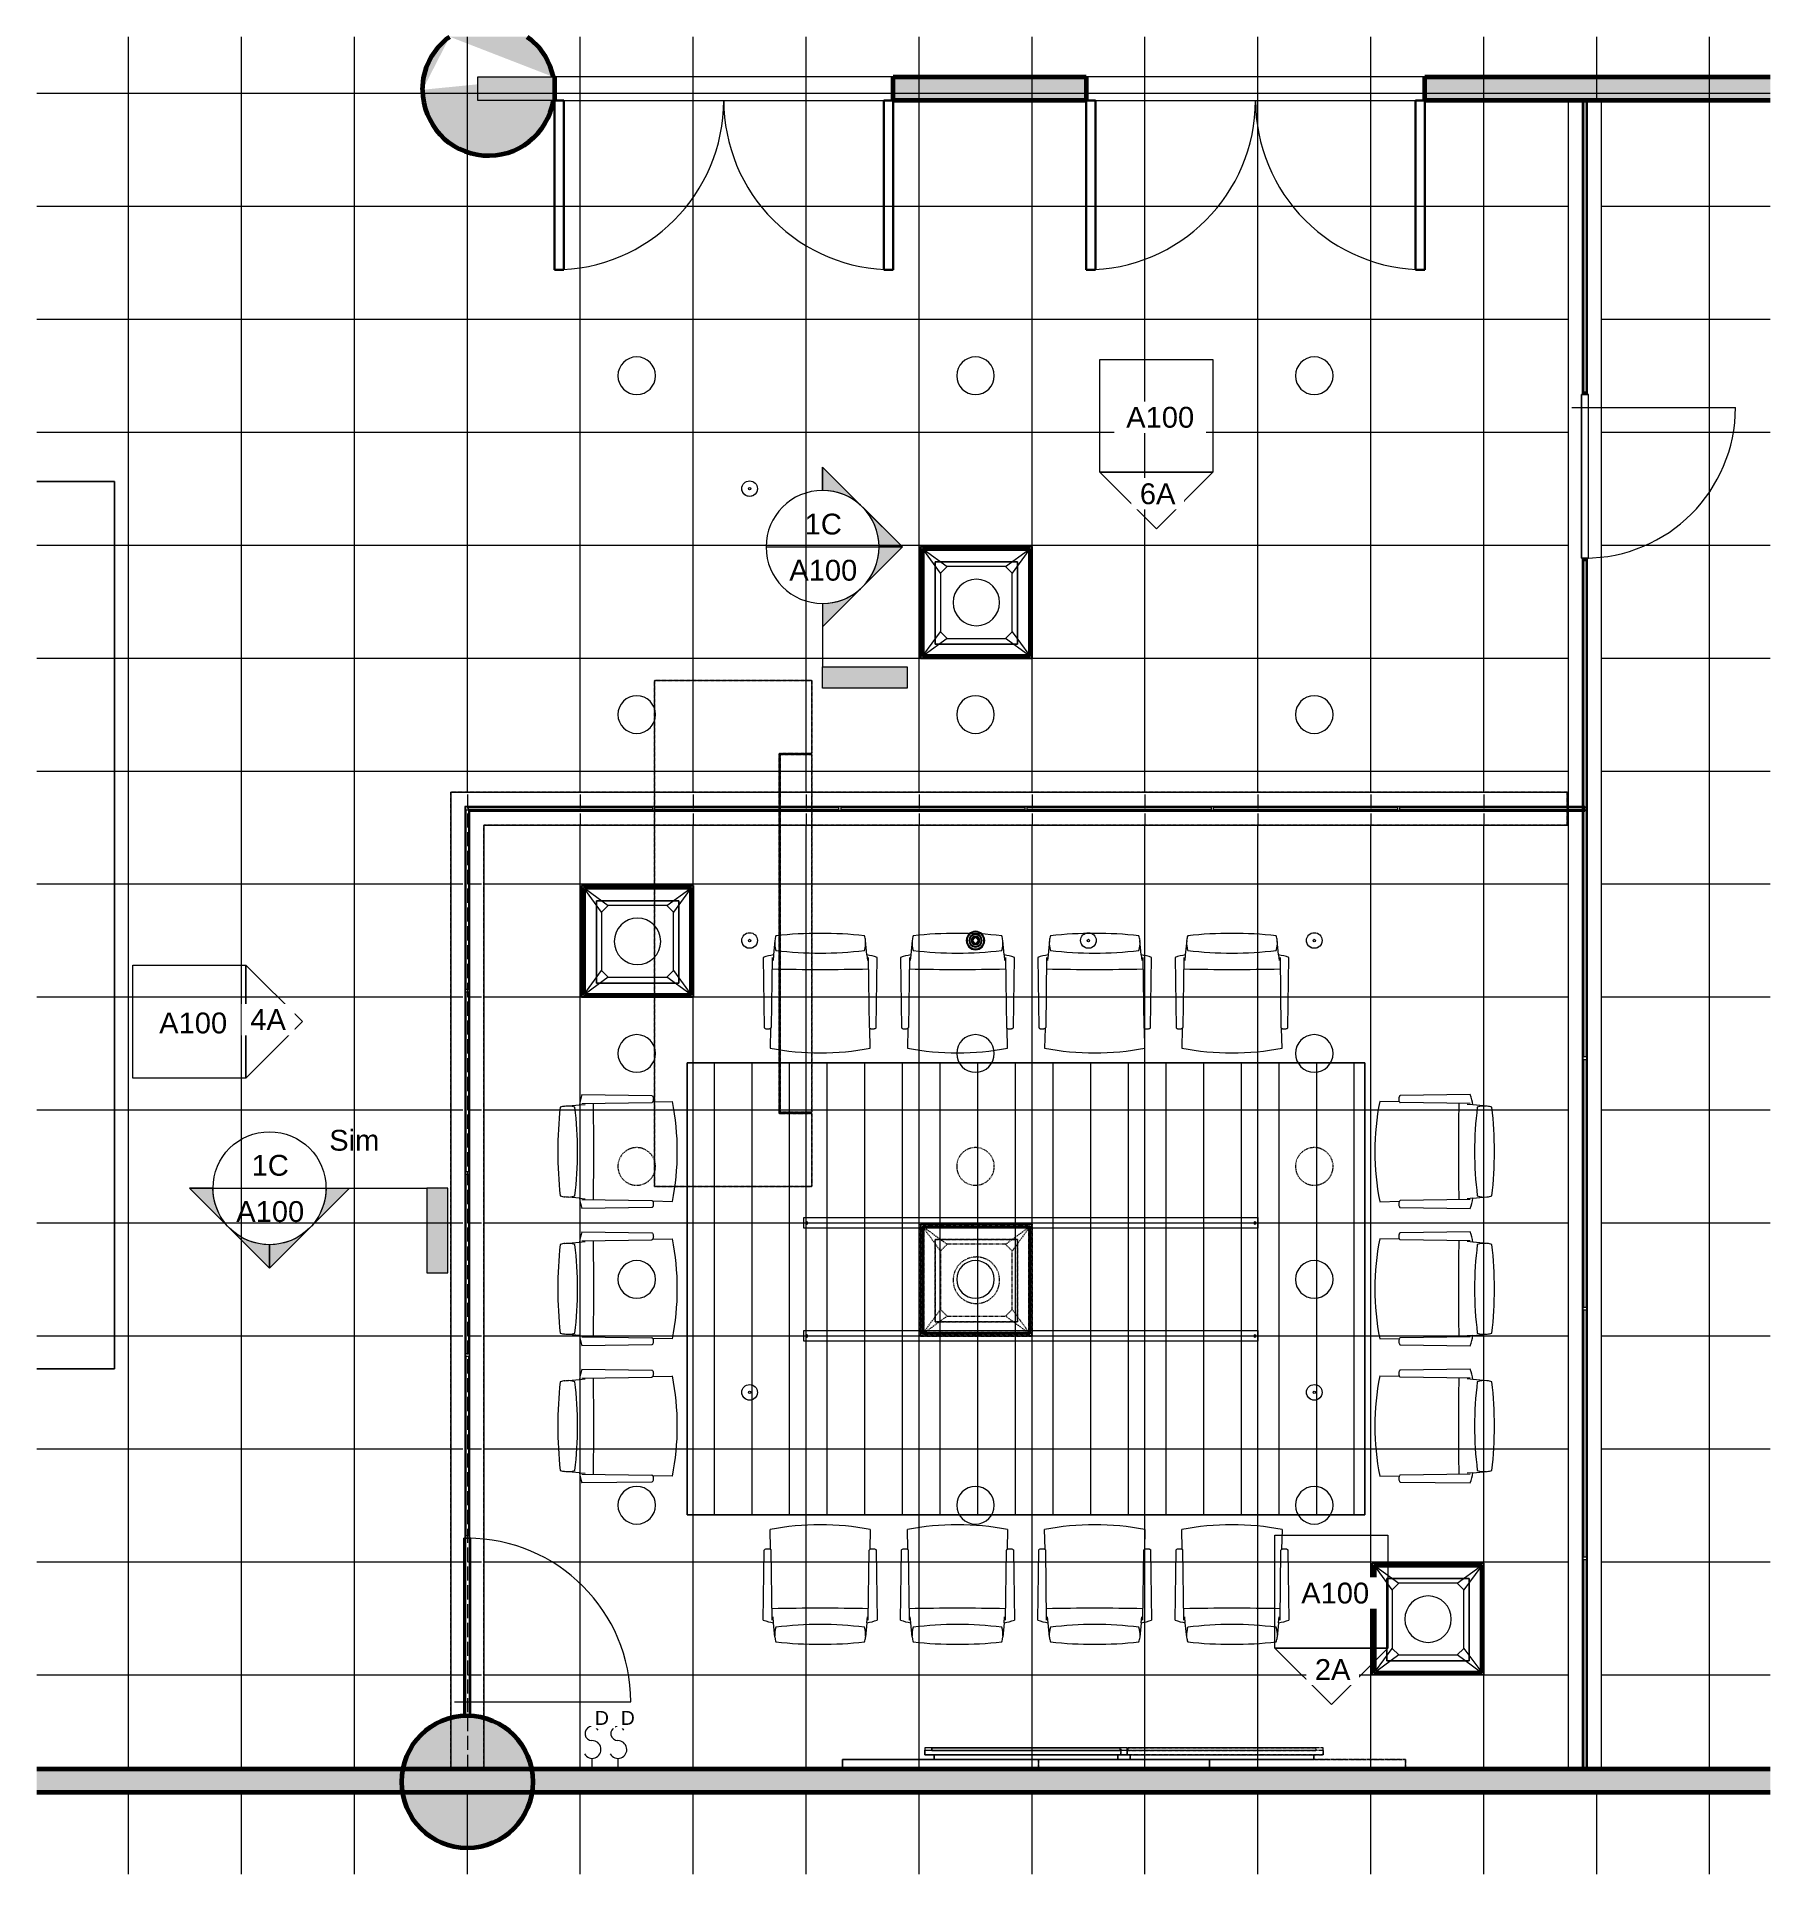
# Model space of a CAD drawing. Header units: inches. Extents: x 1756 to 10721, y -35 to 3002.
# Drawn here: x 5629 to 5997.4, y 1293.8 to 1684.2 of the extents above; entities that cross this region are included whole.
import ezdxf

# ---------------------------------------------------------------- set-up
doc = ezdxf.new("R2010")
doc.units = ezdxf.units.IN
doc.header["$MEASUREMENT"] = 0
doc.linetypes.add('Demolished', pattern=[0.1875, 0.125, -0.0625])
for name, color, linetype, lineweight in [('A-ANNO-NOTE', 131, 'Continuous', 9), ('A-CLNG', 13, 'Continuous', 18), ('A-CLNG-PATT', 13, 'Continuous', 18), ('A-DETL-GENF', 92, 'Continuous', 9), ('A-DOOR', 31, 'Continuous', 18), ('A-GLAZ-CURT', 52, 'Continuous', 18), ('A-GLAZ-CWMG', 51, 'Continuous', 18), ('A-WALL', 113, 'Continuous', 18), ('A-WALL-PATT', 111, 'Continuous', 18), ('E-FIRE', 2, 'Continuous', 18), ('E-LITE-EQPM', 33, 'Continuous', 18), ('F-SPRN', 3, 'Continuous', 18), ('G-ANNO-SYMB', 111, 'Continuous', 9), ('I-FURN', 30, 'Continuous', 9), ('I-WALL', 2, 'Continuous', 18), ('M-HVAC-CDFF', 50, 'Continuous', 18), ('Q-CASE', 31, 'Continuous', 9)]:
    doc.layers.add(name, color=color, linetype=linetype, lineweight=lineweight)
doc.styles.add('Arial', font='arial.ttf', dxfattribs={"height": 4.425898})
doc.styles.add('Arial_1', font='arial.ttf', dxfattribs={"height": 2.950599})

msp = doc.modelspace()

# ---------------------------------------------------------------- texts
at = {"layer": 'G-ANNO-SYMB', "char_height": 4.426, "line_spacing_factor": 0.938532, "style": 'Arial'}
for s, insert, width, attachment_point in [('1C', (5796.17, 1582.91), 9.396, 2), ('A100', (5796.17, 1573.1), 17.226, 2), ('Sim', (5691.18, 1451.99), 12.636, 1), ('1C', (5678.64, 1446.67), 9.396, 2), ('A100', (5678.64, 1436.85), 17.226, 2)]:
    msp.add_mtext(s, dxfattribs=dict(at, insert=insert, width=width, attachment_point=attachment_point))

# ---------------------------------------------------------------- blocks, each defined once
blk = doc.blocks.new('Frameless Glass Panel - one-407092-Demo and New Overlap')
at = {"layer": 'A-GLAZ-CURT', "lineweight": 9}
blk.add_hatch(color=253, dxfattribs=at).paths.add_polyline_path([(-22.125, 0.25), (-22.125, -0.25), (22.125, -0.25), (22.125, 0.25)], flags=0)
at = {"layer": 'A-GLAZ-CURT'}
for p, q in [((-22.125, 0.25), (22.125, 0.25)), ((-22.125, -0.25), (-22.125, 0.25)), ((22.125, 0.25), (22.125, -0.25)), ((22.125, -0.25), (-22.125, -0.25))]:
    blk.add_line(p, q, dxfattribs=at)
at = {"layer": 'A-GLAZ-CURT', "color": 8}
for p, q in [((-22.125, 0.25), (-22.125, 0.25)), ((22.125, 0.25), (22.125, 0.25)), ((-22.125, -0.25), (-22.125, -0.25)), ((22.125, -0.25), (22.125, -0.25))]:
    blk.add_line(p, q, dxfattribs=at)
blk = doc.blocks.new('Frameless Glass Panel - one-407093-Demo and New Overlap')
at = {"layer": 'A-GLAZ-CURT', "lineweight": 9}
blk.add_hatch(color=253, dxfattribs=at).paths.add_polyline_path([(-26.375, 0.25), (-26.375, -0.25), (26.375, -0.25), (26.375, 0.25)], flags=0)
at = {"layer": 'A-GLAZ-CURT'}
for p, q in [((-26.375, 0.25), (26.375, 0.25)), ((-26.375, -0.25), (-26.375, 0.25)), ((26.375, 0.25), (26.375, -0.25)), ((26.375, -0.25), (-26.375, -0.25))]:
    blk.add_line(p, q, dxfattribs=at)
at = {"layer": 'A-GLAZ-CURT', "color": 8}
for p, q in [((-26.375, 0.25), (-26.375, 0.25)), ((26.375, 0.25), (26.375, 0.25)), ((-26.375, -0.25), (-26.375, -0.25)), ((26.375, -0.25), (26.375, -0.25))]:
    blk.add_line(p, q, dxfattribs=at)
blk = doc.blocks.new('Frameless Glass Panel - one-407094-Demo and New Overlap')
at = {"layer": 'A-GLAZ-CURT', "lineweight": 9}
blk.add_hatch(color=253, dxfattribs=at).paths.add_polyline_path([(-26.25, 0.25), (-26.25, -0.25), (26.25, -0.25), (26.25, 0.25)], flags=0)
at = {"layer": 'A-GLAZ-CURT'}
for p, q in [((-26.25, 0.25), (26.25, 0.25)), ((-26.25, -0.25), (-26.25, 0.25)), ((26.25, 0.25), (26.25, -0.25)), ((26.25, -0.25), (-26.25, -0.25))]:
    blk.add_line(p, q, dxfattribs=at)
at = {"layer": 'A-GLAZ-CURT', "color": 8}
for p, q in [((-26.25, 0.25), (-26.25, 0.25)), ((26.25, 0.25), (26.25, 0.25)), ((-26.25, -0.25), (-26.25, -0.25)), ((26.25, -0.25), (26.25, -0.25))]:
    blk.add_line(p, q, dxfattribs=at)
blk = doc.blocks.new('Door - Frameless Glass Panel - one-409535-Demo and New Overlap')
at = {"layer": 'A-DOOR', "color": 8}
for p, q in [((-14.625, -2.748), (-14.625, 32)), ((-17.375, -0.75), (-17.375, 0.75)), ((-17.375, 0.75), (-17.375, 0.75)), ((-17.375, 0.75), (-17.375, -0.75)), ((17.375, 0.75), (-17.375, 0.75)), ((17.375, 0.75), (-17.375, 0.75)), ((-17.375, -0.75), (-17.375, 0.75)), ((-17.375, 0.75), (-17.375, 0.75)), ((-17.375, 0.75), (-17.375, -0.75)), ((17.375, 0.75), (-17.375, 0.75)), ((17.375, 0.75), (-17.375, 0.75)), ((17.375, -0.75), (17.375, 0.75)), ((17.375, 0.75), (17.375, 0.75)), ((17.375, 0.75), (17.375, -0.75)), ((17.375, -0.75), (17.375, 0.75)), ((17.375, 0.75), (17.375, 0.75)), ((17.375, 0.75), (17.375, -0.75)), ((-17.375, -0.75), (-17.375, -0.75)), ((-17.375, -0.75), (17.375, -0.75)), ((17.375, -0.75), (-17.375, -0.75)), ((-17.375, -0.75), (-17.375, -0.75)), ((-17.375, -0.75), (17.375, -0.75)), ((17.375, -0.75), (-17.375, -0.75)), ((17.375, -0.75), (17.375, -0.75)), ((17.375, -0.75), (17.375, -0.75))]:
    blk.add_line(p, q, dxfattribs=at)
blk.add_arc((-14.625, 0), 32, 360, 90, dxfattribs=at)
blk = doc.blocks.new('Frameless Glass Panel - one-407096-Demo and New Overlap')
at = {"layer": 'A-GLAZ-CURT', "lineweight": 9}
blk.add_hatch(color=253, dxfattribs=at).paths.add_polyline_path([(-30.875, 0.25), (-30.875, -0.25), (30.875, -0.25), (30.875, 0.25)], flags=0)
at = {"layer": 'A-GLAZ-CURT'}
for p, q in [((-30.875, 0.25), (30.875, 0.25)), ((-30.875, -0.25), (-30.875, 0.25)), ((30.875, 0.25), (30.875, -0.25)), ((30.875, -0.25), (-30.875, -0.25))]:
    blk.add_line(p, q, dxfattribs=at)
at = {"layer": 'A-GLAZ-CURT', "color": 8}
for p, q in [((-30.875, 0.25), (-30.875, 0.25)), ((30.875, 0.25), (30.875, 0.25)), ((-30.875, -0.25), (-30.875, -0.25)), ((30.875, -0.25), (30.875, -0.25))]:
    blk.add_line(p, q, dxfattribs=at)
blk = doc.blocks.new('Frameless Glass Panel - one-428253-Demo and New Overlap')
at = {"layer": 'A-GLAZ-CURT'}
for p, q in [((-19.54, -0.25), (-19.54, 0.25)), ((-19.54, 0.25), (19.54, 0.25)), ((19.54, 0.25), (19.54, -0.25)), ((19.54, -0.25), (-19.54, -0.25))]:
    blk.add_line(p, q, dxfattribs=at)
at = {"layer": 'A-GLAZ-CURT', "lineweight": 9}
for p, q in [((-19.54, 0.25), (-19.54, 0.25)), ((19.54, 0.25), (19.54, 0.25)), ((-19.54, -0.25), (-19.54, -0.25)), ((19.54, -0.25), (19.54, -0.25))]:
    blk.add_line(p, q, dxfattribs=at)
blk = doc.blocks.new('Frameless Glass Panel - one-428302-Demo and New Overlap')
at = {"layer": 'A-GLAZ-CURT'}
for p, q in [((-19.09, -0.25), (-19.09, 0.25)), ((-19.09, 0.25), (19.09, 0.25)), ((19.09, 0.25), (19.09, -0.25)), ((19.09, -0.25), (-19.09, -0.25))]:
    blk.add_line(p, q, dxfattribs=at)
at = {"layer": 'A-GLAZ-CURT', "lineweight": 9}
for p, q in [((-19.09, 0.25), (-19.09, 0.25)), ((19.09, 0.25), (19.09, 0.25)), ((-19.09, -0.25), (-19.09, -0.25)), ((19.09, -0.25), (19.09, -0.25))]:
    blk.add_line(p, q, dxfattribs=at)
blk = doc.blocks.new('Door - Frameless Glass Panel - one-428303-Demo and New Overlap')
at = {"layer": 'A-DOOR'}
for p, q in [((-18.75, 0.75), (-18.75, 0.75)), ((-18.75, 0.75), (-18.75, -0.75)), ((-18.75, -0.75), (-18.75, 0.75)), ((18.75, 0.75), (-18.75, 0.75)), ((-18.75, 0.75), (18.75, 0.75)), ((-18.75, 0.75), (-18.75, 0.75)), ((-18.75, 0.75), (-18.75, -0.75)), ((-18.75, -0.75), (-18.75, 0.75)), ((18.75, 0.75), (-18.75, 0.75)), ((-18.75, 0.75), (18.75, 0.75)), ((-16, 2.75), (-16, -34.75)), ((18.75, 0.75), (18.75, -0.75)), ((18.75, -0.75), (18.75, 0.75)), ((18.75, 0.75), (18.75, 0.75)), ((18.75, 0.75), (18.75, -0.75)), ((18.75, -0.75), (18.75, 0.75)), ((18.75, 0.75), (18.75, 0.75)), ((-18.75, -0.75), (-18.75, -0.75)), ((-18.75, -0.75), (18.75, -0.75)), ((-18.75, -0.75), (18.75, -0.75)), ((-18.75, -0.75), (-18.75, -0.75)), ((-18.75, -0.75), (18.75, -0.75)), ((-18.75, -0.75), (18.75, -0.75)), ((18.75, -0.75), (18.75, -0.75)), ((18.75, -0.75), (18.75, -0.75))]:
    blk.add_line(p, q, dxfattribs=at)
blk.add_arc((-16, 0), 34.75, 270, 0, dxfattribs=at)
blk = doc.blocks.new('Downlight - Recessed Can - Fluorescent - 277V-321802-Demo and New Overlap')
at = {"layer": 'E-LITE-EQPM', "color": 8}
for start, end in [(360, 180), (180, 360)]:
    blk.add_arc((0, 0), 4, start, end, dxfattribs=at)
blk = doc.blocks.new('Sprinkler - Dry - Horizontal Sidewall - Fully Recessed - Hosted - 1_2_ Dry Horizontal Sidewall-366905-Demo and New Overlap')
at = {"layer": 'F-SPRN', "color": 8}
for radius, start, end in [(1.66, 360, 180), (1.66, 0, 180), (1.66, 180, 360), (0.25, 0, 180), (0.25, 0, 180), (0.25, 180, 360), (0.25, 180, 360), (1.66, 180, 360)]:
    blk.add_arc((0, 0), radius, start, end, dxfattribs=at)
blk = doc.blocks.new('Downlight - Recessed Can - Fluorescent - 277V-V7-Demo and New Overlap')
at = {"layer": 'E-LITE-EQPM', "color": 20, "linetype": 'Demolished', "lineweight": 9}
for start, end in [(360, 180), (180, 360)]:
    blk.add_arc((0, 0), 4, start, end, dxfattribs=at)
blk = doc.blocks.new('Ceiling_Diffusers-SPDLT-Price_Industries - 24x24 T-Bar Duct Size 10-371120-Demo and New Overlap')
at = {"layer": 'M-HVAC-CDFF', "color": 20, "linetype": 'Demolished', "lineweight": 9}
for p, q in [((4.11, 76.62), (4.11, 100.37)), ((4.11, 100.37), (4.11, 100.37)), ((4.11, 100.37), (27.86, 100.37)), ((4.11, 100.37), (4.11, 76.62)), ((27.86, 100.37), (4.11, 100.37)), ((4.11, 100.37), (4.11, 76.62)), ((4.11, 100.37), (27.86, 100.37)), ((4.11, 100.37), (4.11, 100.37)), ((4.11, 100.37), (27.86, 100.37)), ((4.11, 76.62), (4.11, 100.37)), ((4.11, 100.37), (4.11, 76.62)), ((4.11, 100.37), (27.86, 100.37)), ((4.11, 100.37), (4.11, 100.37)), ((4.11, 100.37), (27.86, 100.37)), ((4.11, 76.62), (4.11, 100.37)), ((4.16, 100.32), (4.16, 76.67)), ((27.81, 100.32), (4.16, 100.32)), ((4.16, 100.32), (4.16, 100.32)), ((4.16, 100.32), (27.81, 100.32)), ((4.16, 76.67), (4.16, 100.32)), ((4.52, 77.03), (4.52, 99.96)), ((4.52, 99.96), (4.52, 99.96)), ((27.46, 99.96), (4.52, 99.96)), ((4.52, 99.96), (4.52, 77.03)), ((27.46, 99.96), (4.52, 99.96)), ((4.52, 99.96), (4.52, 77.03)), ((4.52, 99.96), (27.46, 99.96)), ((4.52, 99.96), (4.52, 99.96)), ((4.52, 99.96), (27.46, 99.96)), ((4.52, 77.03), (4.52, 99.96)), ((4.57, 99.91), (4.57, 77.08)), ((4.57, 99.91), (27.41, 99.91)), ((4.57, 99.91), (4.57, 99.91)), ((4.57, 99.91), (27.41, 99.91)), ((4.57, 77.08), (4.57, 99.91)), ((4.8, 99.58), (4.9, 99.68)), ((4.8, 77.41), (4.8, 99.58)), ((8.36, 94.71), (4.8, 99.58)), ((4.86, 99.62), (4.86, 77.37)), ((27.11, 99.62), (4.86, 99.62)), ((4.86, 99.62), (4.86, 99.62)), ((4.86, 99.62), (27.11, 99.62)), ((4.86, 77.37), (4.86, 99.62)), ((4.9, 99.68), (27.07, 99.68)), ((4.9, 99.68), (9.78, 96.12)), ((22.2, 96.12), (27.07, 99.68)), ((27.17, 99.58), (23.61, 94.71)), ((27.07, 99.68), (27.17, 99.58)), ((27.11, 77.37), (27.11, 99.62)), ((27.11, 99.62), (27.11, 99.62)), ((27.11, 99.62), (27.11, 77.37)), ((27.17, 99.58), (27.17, 77.41)), ((27.41, 77.08), (27.41, 99.91)), ((27.41, 99.91), (27.41, 99.91)), ((27.41, 99.91), (27.41, 77.08)), ((27.46, 99.96), (27.46, 77.03)), ((27.46, 99.96), (27.46, 99.96)), ((27.46, 77.03), (27.46, 99.96)), ((27.46, 77.03), (27.46, 99.96)), ((27.46, 99.96), (27.46, 99.96)), ((27.46, 99.96), (27.46, 77.03)), ((27.81, 76.67), (27.81, 100.32)), ((27.81, 100.32), (27.81, 100.32)), ((27.81, 100.32), (27.81, 76.67)), ((27.86, 100.37), (27.86, 76.62)), ((27.86, 100.37), (27.86, 100.37)), ((27.86, 76.62), (27.86, 100.37)), ((27.86, 76.62), (27.86, 100.37)), ((27.86, 100.37), (27.86, 100.37)), ((27.86, 100.37), (27.86, 76.62)), ((27.86, 76.62), (27.86, 100.37)), ((27.86, 100.37), (27.86, 100.37)), ((27.86, 100.37), (27.86, 76.62)), ((24.74, 97.12), (7.24, 97.12)), ((7.24, 97.12), (7.24, 79.62)), ((7.24, 79.62), (7.24, 97.12)), ((7.24, 97.12), (24.74, 97.12)), ((7.24, 97.12), (7.24, 97.12)), ((9.78, 96.12), (8.36, 94.71)), ((8.36, 94.71), (8.36, 82.28)), ((22.2, 96.12), (9.78, 96.12)), ((23.61, 94.71), (22.2, 96.12)), ((23.61, 82.28), (23.61, 94.71)), ((24.74, 79.62), (24.74, 97.12)), ((24.74, 97.12), (24.74, 79.62)), ((24.74, 97.12), (24.74, 97.12)), ((4.8, 77.41), (8.36, 82.28)), ((8.36, 82.28), (9.78, 80.87)), ((22.2, 80.87), (23.61, 82.28)), ((23.61, 82.28), (27.17, 77.41)), ((9.78, 80.87), (4.9, 77.31)), ((7.24, 79.62), (24.74, 79.62)), ((24.74, 79.62), (7.24, 79.62)), ((7.24, 79.62), (7.24, 79.62)), ((9.78, 80.87), (22.2, 80.87)), ((27.07, 77.31), (22.2, 80.87)), ((24.74, 79.62), (24.74, 79.62)), ((27.86, 76.62), (4.11, 76.62)), ((4.11, 76.62), (4.11, 76.62)), ((4.11, 76.62), (27.86, 76.62)), ((4.11, 76.62), (4.11, 76.62)), ((4.11, 76.62), (27.86, 76.62)), ((27.86, 76.62), (4.11, 76.62)), ((4.11, 76.62), (4.11, 76.62)), ((4.11, 76.62), (27.86, 76.62)), ((27.86, 76.62), (4.11, 76.62)), ((4.16, 76.67), (4.16, 76.67)), ((4.16, 76.67), (27.81, 76.67)), ((27.81, 76.67), (4.16, 76.67)), ((27.46, 77.03), (4.52, 77.03)), ((4.52, 77.03), (4.52, 77.03)), ((4.52, 77.03), (27.46, 77.03)), ((4.52, 77.03), (4.52, 77.03)), ((4.52, 77.03), (27.46, 77.03)), ((27.46, 77.03), (4.52, 77.03)), ((4.57, 77.08), (4.57, 77.08)), ((4.57, 77.08), (27.41, 77.08)), ((27.41, 77.08), (4.57, 77.08)), ((4.9, 77.31), (4.8, 77.41)), ((4.86, 77.37), (4.86, 77.37)), ((4.86, 77.37), (27.11, 77.37)), ((27.11, 77.37), (4.86, 77.37)), ((27.07, 77.31), (4.9, 77.31)), ((27.17, 77.41), (27.07, 77.31)), ((27.11, 77.37), (27.11, 77.37)), ((27.41, 77.08), (27.41, 77.08)), ((27.46, 77.03), (27.46, 77.03)), ((27.46, 77.03), (27.46, 77.03)), ((27.81, 76.67), (27.81, 76.67)), ((27.86, 76.62), (27.86, 76.62)), ((27.86, 76.62), (27.86, 76.62)), ((27.86, 76.62), (27.86, 76.62))]:
    blk.add_line(p, q, dxfattribs=at)
for start, end in [(360, 180), (0, 180), (180, 360), (180, 0)]:
    blk.add_arc((15.99, 88.49), 4.94, start, end, dxfattribs=at)
blk = doc.blocks.new('Excitech_Hochiki_FireDtctnAlmCtrlIndctEquip_AddressableLoopPoweredCeilingBeacon-CHQ-CB - CHQ-CB_WL-376123-Demo and New Overlap')
at = {"layer": 'E-FIRE', "color": 8}
for radius, start, end in [(1.96, 0, 180), (1.96, 0, 180), (1.93, 0, 180), (1.86, 0, 180), (1.86, 0, 180), (1.82, 0, 180), (1.78, 0, 180), (1.41, 0, 180), (1.27, 0, 180), (1.26, 0, 180), (0.927, 0, 180), (0.732, 360, 180), (0.649, 0, 180), (0.649, 0, 180), (0.55, 0, 180), (0.55, 0, 180), (1.96, 180, 0), (1.96, 180, 0), (1.93, 180, 0), (1.86, 180, 0), (1.86, 180, 0), (1.82, 180, 0), (1.78, 180, 0), (1.41, 180, 0), (1.27, 180, 0), (1.26, 180, 0), (0.927, 180, 0), (0.732, 180, 360), (0.649, 180, 0), (0.649, 180, 0), (0.55, 180, 0), (0.55, 180, 0)]:
    blk.add_arc((0, 0), radius, start, end, dxfattribs=at)
blk = doc.blocks.new('Ceiling_Diffusers-SPDLT-Price_Industries - 24x24 T-Bar Duct Size 10-V8-Demo and New Overlap')
at = {"layer": 'M-HVAC-CDFF', "color": 8}
for p, q in [((4.11, 76.62), (4.11, 100.37)), ((4.11, 100.37), (4.11, 100.37)), ((4.11, 100.37), (27.86, 100.37)), ((4.11, 100.37), (4.11, 76.62)), ((27.86, 100.37), (4.11, 100.37)), ((4.11, 100.37), (4.11, 76.62)), ((4.11, 100.37), (27.86, 100.37)), ((4.11, 100.37), (4.11, 100.37)), ((4.11, 100.37), (27.86, 100.37)), ((4.11, 76.62), (4.11, 100.37)), ((4.11, 100.37), (4.11, 76.62)), ((4.11, 100.37), (27.86, 100.37)), ((4.11, 100.37), (4.11, 100.37)), ((4.11, 100.37), (27.86, 100.37)), ((4.11, 76.62), (4.11, 100.37)), ((4.16, 100.32), (4.16, 76.67)), ((27.81, 100.32), (4.16, 100.32)), ((4.16, 100.32), (4.16, 100.32)), ((4.16, 100.32), (27.81, 100.32)), ((4.16, 76.67), (4.16, 100.32)), ((4.52, 77.03), (4.52, 99.96)), ((4.52, 99.96), (4.52, 99.96)), ((27.46, 99.96), (4.52, 99.96)), ((4.52, 99.96), (4.52, 77.03)), ((27.46, 99.96), (4.52, 99.96)), ((4.52, 99.96), (4.52, 77.03)), ((4.52, 99.96), (27.46, 99.96)), ((4.52, 99.96), (4.52, 99.96)), ((4.52, 99.96), (27.46, 99.96)), ((4.52, 77.03), (4.52, 99.96)), ((4.57, 99.91), (4.57, 77.08)), ((4.57, 99.91), (27.41, 99.91)), ((4.57, 99.91), (4.57, 99.91)), ((4.57, 99.91), (27.41, 99.91)), ((4.57, 77.08), (4.57, 99.91)), ((4.8, 99.58), (4.9, 99.68)), ((4.8, 77.41), (4.8, 99.58)), ((8.36, 94.71), (4.8, 99.58)), ((4.86, 99.62), (4.86, 77.37)), ((27.11, 99.62), (4.86, 99.62)), ((4.86, 99.62), (4.86, 99.62)), ((4.86, 99.62), (27.11, 99.62)), ((4.86, 77.37), (4.86, 99.62)), ((4.9, 99.68), (27.07, 99.68)), ((4.9, 99.68), (9.78, 96.12)), ((22.2, 96.12), (27.07, 99.68)), ((27.17, 99.58), (23.61, 94.71)), ((27.07, 99.68), (27.17, 99.58)), ((27.11, 77.37), (27.11, 99.62)), ((27.11, 99.62), (27.11, 99.62)), ((27.11, 99.62), (27.11, 77.37)), ((27.17, 99.58), (27.17, 77.41)), ((27.41, 77.08), (27.41, 99.91)), ((27.41, 99.91), (27.41, 99.91)), ((27.41, 99.91), (27.41, 77.08)), ((27.46, 99.96), (27.46, 77.03)), ((27.46, 99.96), (27.46, 99.96)), ((27.46, 77.03), (27.46, 99.96)), ((27.46, 77.03), (27.46, 99.96)), ((27.46, 99.96), (27.46, 99.96)), ((27.46, 99.96), (27.46, 77.03)), ((27.81, 76.67), (27.81, 100.32)), ((27.81, 100.32), (27.81, 100.32)), ((27.81, 100.32), (27.81, 76.67)), ((27.86, 100.37), (27.86, 76.62)), ((27.86, 100.37), (27.86, 100.37)), ((27.86, 76.62), (27.86, 100.37)), ((27.86, 76.62), (27.86, 100.37)), ((27.86, 100.37), (27.86, 100.37)), ((27.86, 100.37), (27.86, 76.62)), ((27.86, 76.62), (27.86, 100.37)), ((27.86, 100.37), (27.86, 100.37)), ((27.86, 100.37), (27.86, 76.62)), ((24.74, 97.12), (7.24, 97.12)), ((7.24, 97.12), (7.24, 79.62)), ((7.24, 79.62), (7.24, 97.12)), ((7.24, 97.12), (24.74, 97.12)), ((7.24, 97.12), (7.24, 97.12)), ((9.78, 96.12), (8.36, 94.71)), ((8.36, 94.71), (8.36, 82.28)), ((22.2, 96.12), (9.78, 96.12)), ((23.61, 94.71), (22.2, 96.12)), ((23.61, 82.28), (23.61, 94.71)), ((24.74, 79.62), (24.74, 97.12)), ((24.74, 97.12), (24.74, 79.62)), ((24.74, 97.12), (24.74, 97.12)), ((4.8, 77.41), (8.36, 82.28)), ((8.36, 82.28), (9.78, 80.87)), ((22.2, 80.87), (23.61, 82.28)), ((23.61, 82.28), (27.17, 77.41)), ((9.78, 80.87), (4.9, 77.31)), ((7.24, 79.62), (24.74, 79.62)), ((24.74, 79.62), (7.24, 79.62)), ((7.24, 79.62), (7.24, 79.62)), ((9.78, 80.87), (22.2, 80.87)), ((27.07, 77.31), (22.2, 80.87)), ((24.74, 79.62), (24.74, 79.62)), ((27.86, 76.62), (4.11, 76.62)), ((4.11, 76.62), (4.11, 76.62)), ((4.11, 76.62), (27.86, 76.62)), ((4.11, 76.62), (4.11, 76.62)), ((4.11, 76.62), (27.86, 76.62)), ((27.86, 76.62), (4.11, 76.62)), ((4.11, 76.62), (4.11, 76.62)), ((4.11, 76.62), (27.86, 76.62)), ((27.86, 76.62), (4.11, 76.62)), ((4.16, 76.67), (4.16, 76.67)), ((4.16, 76.67), (27.81, 76.67)), ((27.81, 76.67), (4.16, 76.67)), ((27.46, 77.03), (4.52, 77.03)), ((4.52, 77.03), (4.52, 77.03)), ((4.52, 77.03), (27.46, 77.03)), ((4.52, 77.03), (4.52, 77.03)), ((4.52, 77.03), (27.46, 77.03)), ((27.46, 77.03), (4.52, 77.03)), ((4.57, 77.08), (4.57, 77.08)), ((4.57, 77.08), (27.41, 77.08)), ((27.41, 77.08), (4.57, 77.08)), ((4.9, 77.31), (4.8, 77.41)), ((4.86, 77.37), (4.86, 77.37)), ((4.86, 77.37), (27.11, 77.37)), ((27.11, 77.37), (4.86, 77.37)), ((27.07, 77.31), (4.9, 77.31)), ((27.17, 77.41), (27.07, 77.31)), ((27.11, 77.37), (27.11, 77.37)), ((27.41, 77.08), (27.41, 77.08)), ((27.46, 77.03), (27.46, 77.03)), ((27.46, 77.03), (27.46, 77.03)), ((27.81, 76.67), (27.81, 76.67)), ((27.86, 76.62), (27.86, 76.62)), ((27.86, 76.62), (27.86, 76.62)), ((27.86, 76.62), (27.86, 76.62))]:
    blk.add_line(p, q, dxfattribs=at)
for start, end in [(360, 180), (0, 180), (180, 360), (180, 0)]:
    blk.add_arc((15.99, 88.49), 4.94, start, end, dxfattribs=at)
blk = doc.blocks.new('Casework 1 - Casework 1-376403-Demo and New Overlap')
at = {"layer": 'Q-CASE'}
h = blk.add_hatch(dxfattribs=at)
h.set_pattern_fill('FP_8', color=256, style=0, pattern_type=2)
h.set_pattern_definition([(270, (3765.02, -2.25), (-8, -5e-16), [])])
h.paths.add_polyline_path([(2004.25, 1370.22), (2148.25, 1370.22), (2148.25, 1466.22), (2004.25, 1466.22)], flags=0)
for p, q in [((2148.25, 1466.22), (2004.25, 1466.22)), ((2004.25, 1466.22), (2004.25, 1370.22)), ((2004.25, 1370.22), (2004.25, 1466.22)), ((2004.25, 1466.22), (2148.25, 1466.22)), ((2004.25, 1466.22), (2004.25, 1466.22)), ((2148.25, 1370.22), (2148.25, 1466.22)), ((2148.25, 1466.22), (2148.25, 1370.22)), ((2148.25, 1466.22), (2148.25, 1466.22)), ((2004.25, 1370.22), (2148.25, 1370.22)), ((2148.25, 1370.22), (2004.25, 1370.22)), ((2004.25, 1370.22), (2004.25, 1370.22)), ((2148.25, 1370.22), (2148.25, 1370.22))]:
    blk.add_line(p, q, dxfattribs=at)
blk = doc.blocks.new('Haworth_Chair_s_con-Swivel - Swivel Chair-380145-Demo and New Overlap')
at = {"layer": 'I-FURN'}
for p, q in [((-5.12, 17.75), (-5.41, 14.68)), ((14.41, 14.68), (14.12, 17.75)), ((-7.59, 14.13), (-7.39, -0.72)), ((-5.71, 14.13), (-5.91, -0.72)), ((-5.41, 14.68), (-5.52, 13.47)), ((14.41, 14.68), (14.52, 13.47)), ((14.71, 14.13), (14.91, -0.72)), ((16.39, -0.72), (16.59, 14.13)), ((-6.06, -0.91), (-6.14, -5.1)), ((15.15, -5.1), (15.06, -0.92))]:
    blk.add_line(p, q, dxfattribs=at)
for centre, radius, start, end in [((-0.12, 17.19), 5.04, 175.7159, 197.9267), ((-0.12, 17.19), 5.04, 161.8436, 173.6194), ((4.5, 91.63), 76.57, 262.9413, 277.0587), ((4.5, -66.94), 86.21, 83.7379, 96.2621), ((9.12, 17.19), 5.04, 6.3806, 18.1564), ((9.12, 17.19), 5.04, 342.0733, 4.2841), ((-3.95, 4.36), 10.43, 98.0615, 110.4198), ((12.95, 4.36), 10.43, 69.5802, 81.9385), ((4.5, 549.32), 537.71, 268.9084, 271.0913), ((4.5, 49.55), 55.68, 258.978, 281.022)]:
    blk.add_arc(centre, radius, start, end, dxfattribs=at)
for centre, start_param, end_param in [((-6.65, -0.72), 5.626442, 6.277467), ((-6.65, -0.72), 6.10915, 6.277467), ((15.65, -0.72), 3.147311, 3.801887)]:
    blk.add_ellipse(centre, major_axis=(0.739, 0), ratio=0.427808, start_param=start_param, end_param=end_param, dxfattribs=at)
for points, knots in [([(-7.39, -0.72), (-7.39, -0.74), (-7.38, -0.78), (-7.34, -0.84), (-7.27, -0.89), (-7.15, -0.96), (-6.96, -1.02), (-6.68, -1.04), (-6.42, -1.03), (-6.21, -0.98), (-6.11, -0.94), (-6.06, -0.91)], [0, 0, 0, 0, 0.076923, 0.153846, 0.230769, 0.307692, 0.461538, 0.615385, 0.769231, 0.884615, 1, 1, 1, 1]), ([(15.06, -0.92), (15.12, -0.95), (15.26, -1), (15.54, -1.04), (15.82, -1.04), (16.1, -0.98), (16.33, -0.87), (16.39, -0.77), (16.39, -0.72)], [0, 0, 0, 0, 0.153846, 0.307692, 0.461538, 0.615385, 0.807692, 1, 1, 1, 1])]:
    blk.add_open_spline(points, degree=3, knots=knots, dxfattribs=at)
blk = doc.blocks.new('Haworth_Chair_s_con-Swivel - Swivel Chair-380791-Demo and New Overlap')
at = {"layer": 'I-FURN'}
for p, q in [((-6.06, 0.91), (-6.14, 5.1)), ((15.15, 5.1), (15.06, 0.92)), ((-7.59, -14.13), (-7.39, 0.72)), ((-5.71, -14.13), (-5.91, 0.72)), ((14.71, -14.13), (14.91, 0.72)), ((16.39, 0.72), (16.59, -14.13)), ((-5.41, -14.68), (-5.52, -13.47)), ((-5.12, -17.75), (-5.41, -14.68)), ((14.41, -14.68), (14.12, -17.75)), ((14.41, -14.68), (14.52, -13.47))]:
    blk.add_line(p, q, dxfattribs=at)
for centre, radius, start, end in [((4.5, -49.55), 55.68, 78.978, 101.022), ((4.5, -549.32), 537.71, 88.9087, 91.0916), ((-3.95, -4.36), 10.43, 249.5802, 261.9385), ((4.5, -91.63), 76.57, 82.9413, 97.0587), ((12.95, -4.36), 10.43, 278.0615, 290.4198), ((-0.12, -17.19), 5.04, 162.0733, 184.2841), ((-0.12, -17.19), 5.04, 186.3806, 198.1564), ((4.5, 66.94), 86.21, 263.7379, 276.2621), ((9.12, -17.19), 5.04, 341.8436, 353.6194), ((9.12, -17.19), 5.04, 355.7159, 17.9267)]:
    blk.add_arc(centre, radius, start, end, dxfattribs=at)
for centre, start_param, end_param in [((-6.65, 0.72), 0.005718, 0.656743), ((-6.65, 0.72), 0.005718, 0.174035), ((15.65, 0.72), 2.481298, 3.135875)]:
    blk.add_ellipse(centre, major_axis=(0.739, 0), ratio=0.427808, start_param=start_param, end_param=end_param, dxfattribs=at)
for points, knots in [([(-7.39, 0.72), (-7.39, 0.77), (-7.33, 0.87), (-7.1, 0.98), (-6.82, 1.04), (-6.53, 1.04), (-6.26, 1), (-6.12, 0.95), (-6.06, 0.91)], [-1, -1, -1, -1, -0.807692, -0.615385, -0.461538, -0.307692, -0.153846, 0, 0, 0, 0]), ([(15.06, 0.92), (15.11, 0.94), (15.21, 0.98), (15.42, 1.03), (15.68, 1.04), (15.96, 1.02), (16.15, 0.96), (16.27, 0.89), (16.34, 0.84), (16.38, 0.78), (16.39, 0.74), (16.39, 0.72)], [-1, -1, -1, -1, -0.884615, -0.769231, -0.615385, -0.461538, -0.307692, -0.230769, -0.153846, -0.076923, 0, 0, 0, 0])]:
    blk.add_open_spline(points, degree=3, knots=knots, dxfattribs=at)
blk = doc.blocks.new('Walls 1 - Walls 1-381744-Demo and New Overlap')
at = {"layer": 'A-WALL'}
h = blk.add_hatch(color=8, dxfattribs=at)
edge = h.paths.add_edge_path(flags=0)
edge.add_line((1970.23, 1684.23), (1971.03, 1683.66))
edge.add_line((1971.03, 1683.66), (1972.69, 1682))
edge.add_line((1972.69, 1682), (1974.05, 1680.09))
edge.add_line((1974.05, 1680.09), (1975.07, 1677.97))
edge.add_line((1975.07, 1677.97), (1975.73, 1675.72))
edge.add_line((1953.78, 1684.23), (1970.23, 1684.23))
edge = h.paths.add_edge_path(flags=0)
edge.add_line((1975.82, 1670.72), (1959.75, 1670.72))
edge.add_line((1959.75, 1670.72), (1959.75, 1675.72))
edge.add_line((1959.75, 1675.72), (1975.73, 1675.72))
edge.add_line((1948, 1672.97), (1948.22, 1675.42))
edge.add_line((1948.22, 1675.42), (1948.86, 1677.8))
edge.add_line((1948.86, 1677.8), (1949.91, 1680.03))
edge.add_line((1949.91, 1680.03), (1951.34, 1682.04))
edge.add_line((1951.34, 1682.04), (1953.09, 1683.76))
edge.add_line((1953.09, 1683.76), (1953.78, 1684.23))
edge.add_arc((1962, 1672.97), 14, 180, 350.763)
at = {"layer": 'A-WALL', "color": 8}
for p, q in [((1975.73, 1675.72), (1975.73, 1675.72)), ((1975.82, 1670.72), (1975.82, 1670.72))]:
    blk.add_line(p, q, dxfattribs=at)
at = {"layer": 'A-WALL', "lineweight": 60, "flags": 128}
for points in [[(1948, 1672.97), (1948.22, 1675.42), (1948.86, 1677.8), (1949.91, 1680.03), (1951.34, 1682.04), (1953.09, 1683.76), (1953.78, 1684.23)], [(1970.23, 1684.23), (1971.03, 1683.66), (1972.69, 1682), (1974.05, 1680.09), (1975.07, 1677.97), (1975.73, 1675.72)]]:
    blk.add_lwpolyline(points, dxfattribs=at)
at = {"layer": 'A-WALL', "lineweight": 60}
blk.add_arc((1962, 1672.97), 14, 180, 350.763, dxfattribs=at)
blk = doc.blocks.new('Walls 2 - Walls 1-381805-Demo and New Overlap')
at = {"layer": 'A-WALL'}
h = blk.add_hatch(color=8, dxfattribs=at)
edge = h.paths.add_edge_path(flags=0)
edge.add_arc((1957.5, 1313.47), 14, 0, 180)
edge.add_arc((1957.5, 1313.47), 14, 180, 360)
at = {"layer": 'A-WALL', "lineweight": 60}
for start, end in [(0, 180), (180, 0)]:
    blk.add_arc((1957.5, 1313.47), 14, start, end, dxfattribs=at)
blk = doc.blocks.new('Door-Double-Flush_Panel - 72_ x 100_-383158-Demo and New Overlap')
at = {"layer": 'A-DOOR', "lineweight": 30}
for p, q in [((-36, 2.5), (-36, 38.5)), ((-36, 38.5), (-34, 38.5)), ((-34, 38.5), (-34, 2.5)), ((36, 38.5), (34, 38.5)), ((34, 38.5), (34, 2.5)), ((36, 2.5), (36, 38.5)), ((-34, 2.5), (-36, 2.5)), ((34, 2.5), (36, 2.5))]:
    blk.add_line(p, q, dxfattribs=at)
at = {"layer": 'A-DOOR', "color": 8}
for centre, start, end in [((-36, 2.5), 360, 90), ((36, 2.5), 90, 180)]:
    blk.add_arc(centre, 36, start, end, dxfattribs=at)
blk = doc.blocks.new('Lighting-Pendant_Direct-Axis-Beam2-Louver - BD-SB-8-T5-1S-391913-Demo and New Overlap')
at = {"layer": 'A-DETL-GENF'}
for p, q in [((48.25, 1.125), (-48.25, 1.125)), ((-48.25, 1.125), (-48.25, -1.125)), ((48.25, -1.125), (48.25, 1.125)), ((-48.25, -1.125), (48.25, -1.125))]:
    blk.add_line(p, q, dxfattribs=at)
for centre in [(-47.625, 0), (47.625, 0)]:
    blk.add_circle(centre, 0.25, dxfattribs=at)
blk = doc.blocks.new('Television-Plasma - one-394688-Demo and New Overlap')
at = {"layer": 'I-FURN'}
for p, q in [((-17.25, 0), (-17.25, 0)), ((-17.25, 0), (-17.25, -1)), ((-17.25, -1), (-17.25, 0)), ((-17.25, 0), (21.75, 0)), ((21.75, 0), (-17.25, 0)), ((21.75, 0), (21.75, -1)), ((21.75, -1), (21.75, 0)), ((21.75, 0), (21.75, 0)), ((23.75, -1), (-19.25, -1)), ((-19.25, -1), (-19.25, -2.5)), ((-19.25, -1), (23.75, -1)), ((-19.25, -2), (-19.25, -1)), ((-19.25, -1), (-19.25, -1)), ((23.75, -2), (-19.25, -2)), ((-19.25, -2), (-19.25, -2)), ((-19.25, -2), (-19.25, -2.5)), ((23.75, -2), (-19.25, -2)), ((-19.25, -2.5), (23.75, -2.5)), ((-19.25, -2.5), (-19.25, -2.5)), ((-19.25, -2.5), (23.75, -2.5)), ((22.25, -1.92), (-17.75, -1.92)), ((-17.75, -1.92), (-17.75, -1.92)), ((-17.75, -1.92), (22.25, -1.92)), ((-17.75, -1.92), (-17.75, -2.5)), ((-17.75, -1.92), (-17.75, -2.5)), ((22.25, -2.5), (-17.75, -2.5)), ((-17.75, -2.5), (-17.75, -2.5)), ((-17.75, -2.5), (22.25, -2.5)), ((-17.25, -1), (-17.25, -1)), ((21.75, -1), (-17.25, -1)), ((21.75, -1), (-17.25, -1)), ((21.75, -1), (21.75, -1)), ((22.25, -1.92), (22.25, -1.92)), ((22.25, -2.5), (22.25, -1.92)), ((22.25, -1.92), (22.25, -2.5)), ((22.25, -2.5), (22.25, -2.5)), ((23.75, -2.5), (23.75, -1)), ((23.75, -1), (23.75, -2)), ((23.75, -1), (23.75, -1)), ((23.75, -2.5), (23.75, -2)), ((23.75, -2), (23.75, -2)), ((23.75, -2.5), (23.75, -2.5))]:
    blk.add_line(p, q, dxfattribs=at)
blk = doc.blocks.new('Walls 4 - Walls 3-395072-Demo and New Overlap')
at = {"layer": 'A-WALL', "color": 20, "linetype": 'Demolished', "lineweight": 9}
for p, q in [((2156.88, 1318.22), (2078.88, 1318.22)), ((2078.88, 1318.22), (2078.88, 1316.22)), ((2078.88, 1316.22), (2078.88, 1318.22)), ((2078.88, 1318.22), (2156.88, 1318.22)), ((2078.88, 1318.22), (2078.88, 1318.22)), ((2078.88, 1316.22), (2156.88, 1316.22)), ((2156.88, 1316.22), (2078.88, 1316.22)), ((2078.88, 1316.22), (2078.88, 1316.22)), ((2156.88, 1316.22), (2156.88, 1318.22)), ((2156.88, 1318.22), (2156.88, 1316.22)), ((2156.88, 1318.22), (2156.88, 1318.22)), ((2156.88, 1316.22), (2156.88, 1316.22))]:
    blk.add_line(p, q, dxfattribs=at)
blk = doc.blocks.new('Television-Plasma - one-V9-Demo and New Overlap')
at = {"layer": 'I-FURN', "color": 20, "linetype": 'Demolished'}
for p, q in [((-17.25, 0), (-17.25, 0)), ((-17.25, 0), (-17.25, -1)), ((-17.25, -1), (-17.25, 0)), ((-17.25, 0), (21.75, 0)), ((21.75, 0), (-17.25, 0)), ((21.75, 0), (21.75, -1)), ((21.75, -1), (21.75, 0)), ((21.75, 0), (21.75, 0)), ((23.75, -1), (-19.25, -1)), ((-19.25, -1), (-19.25, -2.5)), ((-19.25, -1), (23.75, -1)), ((-19.25, -2), (-19.25, -1)), ((-19.25, -1), (-19.25, -1)), ((23.75, -2), (-19.25, -2)), ((-19.25, -2), (-19.25, -2)), ((-19.25, -2), (-19.25, -2.5)), ((23.75, -2), (-19.25, -2)), ((-19.25, -2.5), (23.75, -2.5)), ((-19.25, -2.5), (-19.25, -2.5)), ((-19.25, -2.5), (23.75, -2.5)), ((22.25, -1.92), (-17.75, -1.92)), ((-17.75, -1.92), (-17.75, -1.92)), ((-17.75, -1.92), (22.25, -1.92)), ((-17.75, -1.92), (-17.75, -2.5)), ((-17.75, -1.92), (-17.75, -2.5)), ((22.25, -2.5), (-17.75, -2.5)), ((-17.75, -2.5), (-17.75, -2.5)), ((-17.75, -2.5), (22.25, -2.5)), ((-17.25, -1), (-17.25, -1)), ((21.75, -1), (-17.25, -1)), ((21.75, -1), (-17.25, -1)), ((21.75, -1), (21.75, -1)), ((22.25, -1.92), (22.25, -1.92)), ((22.25, -2.5), (22.25, -1.92)), ((22.25, -1.92), (22.25, -2.5)), ((22.25, -2.5), (22.25, -2.5)), ((23.75, -2.5), (23.75, -1)), ((23.75, -1), (23.75, -2)), ((23.75, -1), (23.75, -1)), ((23.75, -2.5), (23.75, -2)), ((23.75, -2), (23.75, -2)), ((23.75, -2.5), (23.75, -2.5))]:
    blk.add_line(p, q, dxfattribs=at)
blk = doc.blocks.new('Casework 2 - Casework 1-395493-Demo and New Overlap')
at = {"layer": 'Q-CASE', "color": 8, "lineweight": 18}
for p, q in [((1882.5, 1589.72), (1866, 1589.72)), ((1866, 1589.72), (1882.5, 1589.72)), ((1882.5, 1401.22), (1882.5, 1589.72)), ((1882.5, 1589.72), (1882.5, 1401.22)), ((1882.5, 1589.72), (1882.5, 1589.72)), ((1866, 1401.22), (1882.5, 1401.22)), ((1882.5, 1401.22), (1866, 1401.22)), ((1882.5, 1401.22), (1882.5, 1401.22))]:
    blk.add_line(p, q, dxfattribs=at)
blk = doc.blocks.new('Casework 3 - Casework 1-400902-Demo and New Overlap')
at = {"layer": 'Q-CASE', "color": 20, "linetype": 'Demolished'}
for p, q in [((830.75, 347.47), (797.25, 347.47)), ((797.25, 347.47), (797.25, 239.97)), ((797.25, 239.97), (797.25, 347.47)), ((797.25, 347.47), (830.75, 347.47)), ((797.25, 347.47), (797.25, 347.47)), ((830.75, 331.97), (830.75, 347.47)), ((830.75, 347.47), (830.75, 331.97)), ((830.75, 347.47), (830.75, 347.47)), ((823.75, 255.47), (823.75, 331.97)), ((823.75, 331.97), (830.75, 331.97)), ((830.75, 331.97), (823.75, 331.97)), ((823.75, 331.97), (823.75, 255.47)), ((823.75, 331.97), (823.75, 331.97)), ((830.75, 331.97), (830.75, 331.97)), ((830.75, 331.72), (824, 331.72)), ((824, 331.72), (824, 255.72)), ((824, 255.72), (824, 331.72)), ((824, 331.72), (830.75, 331.72)), ((824, 331.72), (824, 331.72)), ((830.75, 255.72), (830.75, 331.72)), ((830.75, 331.72), (830.75, 255.72)), ((830.75, 331.72), (830.75, 331.72)), ((830.75, 255.47), (823.75, 255.47)), ((823.75, 255.47), (830.75, 255.47)), ((823.75, 255.47), (823.75, 255.47)), ((824, 255.72), (830.75, 255.72)), ((830.75, 255.72), (824, 255.72)), ((824, 255.72), (824, 255.72)), ((830.75, 255.72), (830.75, 255.72)), ((830.75, 239.97), (830.75, 255.47)), ((830.75, 255.47), (830.75, 239.97)), ((830.75, 255.47), (830.75, 255.47)), ((797.25, 239.97), (830.75, 239.97)), ((830.75, 239.97), (797.25, 239.97)), ((797.25, 239.97), (797.25, 239.97)), ((830.75, 239.97), (830.75, 239.97))]:
    blk.add_line(p, q, dxfattribs=at)
blk = doc.blocks.new('Rectangular Mullion - Header Channel-407112-Demo and New Overlap')
at = {"layer": 'A-GLAZ-CWMG', "color": 8}
for p, q in [((2194.62, 1670.72), (2194.5, 1670.72)), ((2194.5, 1670.72), (2194.5, 1670.72)), ((2194.5, 1670.72), (2195.5, 1670.72)), ((2194.5, 1608.47), (2194.5, 1670.72)), ((2194.5, 1608.47), (2194.5, 1670.72)), ((2195.38, 1670.72), (2194.62, 1670.72)), ((2194.62, 1670.72), (2194.62, 1670.72)), ((2194.62, 1608.47), (2194.62, 1670.72)), ((2194.62, 1608.47), (2194.62, 1670.72)), ((2195.5, 1670.72), (2195.38, 1670.72)), ((2195.38, 1670.72), (2195.38, 1670.72)), ((2195.38, 1608.47), (2195.38, 1670.72)), ((2195.38, 1608.47), (2195.38, 1670.72)), ((2195.5, 1670.72), (2195.5, 1670.72)), ((2195.5, 1670.72), (2195.5, 1608.47)), ((2195.5, 1608.47), (2195.5, 1670.72)), ((2195.5, 1608.47), (2194.5, 1608.47)), ((2194.5, 1608.47), (2194.5, 1608.47)), ((2194.5, 1608.47), (2194.62, 1608.47)), ((2194.62, 1608.47), (2194.62, 1608.47)), ((2194.62, 1608.47), (2195.38, 1608.47)), ((2195.38, 1608.47), (2195.38, 1608.47)), ((2195.38, 1608.47), (2195.5, 1608.47)), ((2195.5, 1608.47), (2195.5, 1608.47))]:
    blk.add_line(p, q, dxfattribs=at)
blk = doc.blocks.new('Rectangular Mullion - Header Channel-405644-Demo and New Overlap')
at = {"layer": 'A-GLAZ-CWMG', "color": 8}
for p, q in [((2194.5, 1360.97), (2194.5, 1413.97)), ((2194.5, 1360.97), (2194.5, 1413.97)), ((2194.62, 1360.97), (2194.62, 1413.97)), ((2194.62, 1360.97), (2194.62, 1413.97)), ((2195.38, 1360.97), (2195.38, 1413.97)), ((2195.38, 1360.97), (2195.38, 1413.97)), ((2195.5, 1413.97), (2195.5, 1360.97)), ((2195.5, 1360.97), (2195.5, 1413.97))]:
    blk.add_line(p, q, dxfattribs=at)
blk = doc.blocks.new('Rectangular Mullion - Header Channel-405645-Demo and New Overlap')
at = {"layer": 'A-GLAZ-CWMG', "color": 8}
for p, q in [((2194.5, 1316.22), (2194.5, 1360.97)), ((2194.5, 1316.22), (2194.5, 1360.97)), ((2194.62, 1316.22), (2194.62, 1360.97)), ((2194.62, 1316.22), (2194.62, 1360.97)), ((2195.38, 1316.22), (2195.38, 1360.97)), ((2195.38, 1316.22), (2195.38, 1360.97)), ((2195.5, 1360.97), (2195.5, 1316.22)), ((2195.5, 1316.22), (2195.5, 1360.97)), ((2195.5, 1316.22), (2194.5, 1316.22)), ((2194.5, 1316.22), (2194.5, 1316.22)), ((2194.5, 1316.22), (2194.62, 1316.22)), ((2194.62, 1316.22), (2194.62, 1316.22)), ((2194.62, 1316.22), (2195.38, 1316.22)), ((2195.38, 1316.22), (2195.38, 1316.22)), ((2195.38, 1316.22), (2195.5, 1316.22)), ((2195.5, 1316.22), (2195.5, 1316.22))]:
    blk.add_line(p, q, dxfattribs=at)
blk = doc.blocks.new('Rectangular Mullion - Header Channel-405646-Demo and New Overlap')
at = {"layer": 'A-GLAZ-CWMG', "color": 8}
for p, q in [((2194.5, 1413.97), (2194.5, 1467.22)), ((2194.5, 1413.97), (2194.5, 1467.22)), ((2194.62, 1413.97), (2194.62, 1467.22)), ((2194.62, 1413.97), (2194.62, 1467.22)), ((2195.38, 1413.97), (2195.38, 1467.22)), ((2195.38, 1413.97), (2195.38, 1467.22)), ((2195.5, 1467.22), (2195.5, 1413.97)), ((2195.5, 1413.97), (2195.5, 1467.22))]:
    blk.add_line(p, q, dxfattribs=at)
blk = doc.blocks.new('Rectangular Mullion - Header Channel-407113-Demo and New Overlap')
at = {"layer": 'A-GLAZ-CWMG', "color": 8}
for p, q in [((2194.62, 1573.22), (2194.5, 1573.22)), ((2194.5, 1573.22), (2194.5, 1573.22)), ((2194.5, 1573.22), (2195.5, 1573.22)), ((2194.5, 1520.22), (2194.5, 1573.22)), ((2194.5, 1520.22), (2194.5, 1573.22)), ((2195.38, 1573.22), (2194.62, 1573.22)), ((2194.62, 1573.22), (2194.62, 1573.22)), ((2194.62, 1520.22), (2194.62, 1573.22)), ((2194.62, 1520.22), (2194.62, 1573.22)), ((2195.5, 1573.22), (2195.38, 1573.22)), ((2195.38, 1573.22), (2195.38, 1573.22)), ((2195.38, 1520.22), (2195.38, 1573.22)), ((2195.38, 1520.22), (2195.38, 1573.22)), ((2195.5, 1573.22), (2195.5, 1573.22)), ((2195.5, 1573.22), (2195.5, 1520.22)), ((2195.5, 1520.22), (2195.5, 1573.22))]:
    blk.add_line(p, q, dxfattribs=at)
blk = doc.blocks.new('Rectangular Mullion - Header Channel-428294-Demo and New Overlap')
at = {"layer": 'A-GLAZ-CWMG', "lineweight": 9}
for p, q in [((1957, 1520.72), (1957, 1520.72)), ((1997.08, 1520.72), (1957, 1520.72)), ((1997.08, 1520.72), (1957, 1520.72)), ((1957.13, 1520.59), (1957.13, 1520.59)), ((1997.08, 1520.59), (1957.13, 1520.59)), ((1997.08, 1520.59), (1957.13, 1520.59)), ((1957.88, 1519.84), (1957.88, 1519.84)), ((1997.08, 1519.84), (1957.88, 1519.84)), ((1997.08, 1519.84), (1957.88, 1519.84)), ((1958, 1519.72), (1997.08, 1519.72)), ((1958, 1519.72), (1958, 1519.72)), ((1997.08, 1519.72), (1958, 1519.72))]:
    blk.add_line(p, q, dxfattribs=at)
blk = doc.blocks.new('Rectangular Mullion - Header Channel-428247-Demo and New Overlap')
at = {"layer": 'A-GLAZ-CWMG', "lineweight": 9}
for p, q in [((2195, 1520.72), (2155.42, 1520.72)), ((2195, 1520.72), (2155.42, 1520.72)), ((2195, 1520.59), (2155.42, 1520.59)), ((2195, 1520.59), (2155.42, 1520.59)), ((2195, 1519.84), (2155.42, 1519.84)), ((2195, 1519.84), (2155.42, 1519.84)), ((2155.42, 1519.72), (2195, 1519.72)), ((2195, 1519.72), (2155.42, 1519.72)), ((2195, 1520.59), (2195, 1520.72)), ((2195, 1520.72), (2195, 1520.72)), ((2195, 1520.72), (2195, 1519.72)), ((2195, 1519.84), (2195, 1520.59)), ((2195, 1520.59), (2195, 1520.59)), ((2195, 1519.72), (2195, 1519.84)), ((2195, 1519.84), (2195, 1519.84)), ((2195, 1519.72), (2195, 1519.72))]:
    blk.add_line(p, q, dxfattribs=at)
blk = doc.blocks.new('Rectangular Mullion - Header Channel-428248-Demo and New Overlap')
at = {"layer": 'A-GLAZ-CWMG', "lineweight": 9}
for p, q in [((2115.83, 1520.72), (2076.25, 1520.72)), ((2115.83, 1520.72), (2076.25, 1520.72)), ((2115.83, 1520.59), (2076.25, 1520.59)), ((2115.83, 1520.59), (2076.25, 1520.59)), ((2115.83, 1519.84), (2076.25, 1519.84)), ((2115.83, 1519.84), (2076.25, 1519.84)), ((2076.25, 1519.72), (2115.83, 1519.72)), ((2115.83, 1519.72), (2076.25, 1519.72))]:
    blk.add_line(p, q, dxfattribs=at)
blk = doc.blocks.new('Rectangular Mullion - Header Channel-428298-Demo and New Overlap')
at = {"layer": 'A-GLAZ-CWMG', "lineweight": 9}
for p, q in [((1957, 1365.47), (1957, 1327.47)), ((1957, 1365.47), (1957, 1327.47)), ((1957.13, 1365.47), (1957.13, 1327.47)), ((1957.13, 1365.47), (1957.13, 1327.47)), ((1957.88, 1365.47), (1957.88, 1327.47)), ((1957.88, 1365.47), (1957.88, 1327.47)), ((1958, 1327.47), (1958, 1365.47)), ((1958, 1365.47), (1958, 1327.47)), ((1958, 1327.47), (1957, 1327.47)), ((1957, 1327.47), (1957, 1327.47)), ((1957, 1327.47), (1957.13, 1327.47)), ((1957.13, 1327.47), (1957.13, 1327.47)), ((1957.13, 1327.47), (1957.88, 1327.47)), ((1957.88, 1327.47), (1957.88, 1327.47)), ((1957.88, 1327.47), (1958, 1327.47)), ((1958, 1327.47), (1958, 1327.47))]:
    blk.add_line(p, q, dxfattribs=at)
blk = doc.blocks.new('Rectangular Mullion - Header Channel-428295-Demo and New Overlap')
at = {"layer": 'A-GLAZ-CWMG', "lineweight": 9}
for p, q in [((1957, 1520.72), (1957, 1481.53)), ((1957, 1520.72), (1957, 1520.72)), ((1957, 1520.72), (1957, 1481.53)), ((1957.13, 1520.59), (1957.13, 1481.53)), ((1957.13, 1520.59), (1957.13, 1520.59)), ((1957.13, 1520.59), (1957.13, 1481.53)), ((1957.88, 1519.84), (1957.88, 1481.53)), ((1957.88, 1519.84), (1957.88, 1519.84)), ((1957.88, 1519.84), (1957.88, 1481.53)), ((1958, 1481.53), (1958, 1519.72)), ((1958, 1519.72), (1958, 1481.53)), ((1958, 1519.72), (1958, 1519.72))]:
    blk.add_line(p, q, dxfattribs=at)
blk = doc.blocks.new('Rectangular Mullion - Header Channel-428299-Demo and New Overlap')
at = {"layer": 'A-GLAZ-CWMG', "lineweight": 9}
for p, q in [((1957, 1442.84), (1957, 1404.15)), ((1957, 1442.84), (1957, 1404.15)), ((1957.13, 1442.84), (1957.13, 1404.15)), ((1957.13, 1442.84), (1957.13, 1404.15)), ((1957.88, 1442.84), (1957.88, 1404.15)), ((1957.88, 1442.84), (1957.88, 1404.15)), ((1958, 1404.15), (1958, 1442.84)), ((1958, 1442.84), (1958, 1404.15))]:
    blk.add_line(p, q, dxfattribs=at)
blk = doc.blocks.new('Ceiling_Diffusers-SPDLT-Price_Industries - 24x24 T-Bar Duct Size 10-V10-Demo and New Overlap')
at = {"layer": 'M-HVAC-CDFF', "lineweight": 9}
for p, q in [((4.11, 76.62), (4.11, 100.37)), ((4.11, 100.37), (4.11, 100.37)), ((4.11, 100.37), (27.86, 100.37)), ((4.11, 100.37), (4.11, 76.62)), ((27.86, 100.37), (4.11, 100.37)), ((4.11, 100.37), (4.11, 76.62)), ((4.11, 100.37), (27.86, 100.37)), ((4.11, 100.37), (4.11, 100.37)), ((4.11, 100.37), (27.86, 100.37)), ((4.11, 76.62), (4.11, 100.37)), ((4.11, 100.37), (4.11, 76.62)), ((4.11, 100.37), (27.86, 100.37)), ((4.11, 100.37), (4.11, 100.37)), ((4.11, 100.37), (27.86, 100.37)), ((4.11, 76.62), (4.11, 100.37)), ((4.16, 100.32), (4.16, 76.67)), ((27.81, 100.32), (4.16, 100.32)), ((4.16, 100.32), (4.16, 100.32)), ((4.16, 100.32), (27.81, 100.32)), ((4.16, 76.67), (4.16, 100.32)), ((4.52, 77.03), (4.52, 99.96)), ((4.52, 99.96), (4.52, 99.96)), ((27.46, 99.96), (4.52, 99.96)), ((4.52, 99.96), (4.52, 77.03)), ((27.46, 99.96), (4.52, 99.96)), ((4.52, 99.96), (4.52, 77.03)), ((4.52, 99.96), (27.46, 99.96)), ((4.52, 99.96), (4.52, 99.96)), ((4.52, 99.96), (27.46, 99.96)), ((4.52, 77.03), (4.52, 99.96)), ((4.57, 99.91), (4.57, 77.08)), ((4.57, 99.91), (27.41, 99.91)), ((4.57, 99.91), (4.57, 99.91)), ((4.57, 99.91), (27.41, 99.91)), ((4.57, 77.08), (4.57, 99.91)), ((4.8, 99.58), (4.9, 99.68)), ((4.8, 77.41), (4.8, 99.58)), ((8.36, 94.71), (4.8, 99.58)), ((4.86, 99.62), (4.86, 77.37)), ((27.11, 99.62), (4.86, 99.62)), ((4.86, 99.62), (4.86, 99.62)), ((4.86, 99.62), (27.11, 99.62)), ((4.86, 77.37), (4.86, 99.62)), ((4.9, 99.68), (27.07, 99.68)), ((4.9, 99.68), (9.78, 96.12)), ((22.2, 96.12), (27.07, 99.68)), ((27.17, 99.58), (23.61, 94.71)), ((27.07, 99.68), (27.17, 99.58)), ((27.11, 77.37), (27.11, 99.62)), ((27.11, 99.62), (27.11, 99.62)), ((27.11, 99.62), (27.11, 77.37)), ((27.17, 99.58), (27.17, 77.41)), ((27.41, 77.08), (27.41, 99.91)), ((27.41, 99.91), (27.41, 99.91)), ((27.41, 99.91), (27.41, 77.08)), ((27.46, 99.96), (27.46, 77.03)), ((27.46, 99.96), (27.46, 99.96)), ((27.46, 77.03), (27.46, 99.96)), ((27.46, 77.03), (27.46, 99.96)), ((27.46, 99.96), (27.46, 99.96)), ((27.46, 99.96), (27.46, 77.03)), ((27.81, 76.67), (27.81, 100.32)), ((27.81, 100.32), (27.81, 100.32)), ((27.81, 100.32), (27.81, 76.67)), ((27.86, 100.37), (27.86, 76.62)), ((27.86, 100.37), (27.86, 100.37)), ((27.86, 76.62), (27.86, 100.37)), ((27.86, 76.62), (27.86, 100.37)), ((27.86, 100.37), (27.86, 100.37)), ((27.86, 100.37), (27.86, 76.62)), ((27.86, 76.62), (27.86, 100.37)), ((27.86, 100.37), (27.86, 100.37)), ((27.86, 100.37), (27.86, 76.62)), ((24.74, 97.12), (7.24, 97.12)), ((7.24, 97.12), (7.24, 79.62)), ((7.24, 79.62), (7.24, 97.12)), ((7.24, 97.12), (24.74, 97.12)), ((7.24, 97.12), (7.24, 97.12)), ((9.78, 96.12), (8.36, 94.71)), ((8.36, 94.71), (8.36, 82.28)), ((22.2, 96.12), (9.78, 96.12)), ((23.61, 94.71), (22.2, 96.12)), ((23.61, 82.28), (23.61, 94.71)), ((24.74, 79.62), (24.74, 97.12)), ((24.74, 97.12), (24.74, 79.62)), ((24.74, 97.12), (24.74, 97.12)), ((4.8, 77.41), (8.36, 82.28)), ((8.36, 82.28), (9.78, 80.87)), ((22.2, 80.87), (23.61, 82.28)), ((23.61, 82.28), (27.17, 77.41)), ((9.78, 80.87), (4.9, 77.31)), ((7.24, 79.62), (24.74, 79.62)), ((24.74, 79.62), (7.24, 79.62)), ((7.24, 79.62), (7.24, 79.62)), ((9.78, 80.87), (22.2, 80.87)), ((27.07, 77.31), (22.2, 80.87)), ((24.74, 79.62), (24.74, 79.62)), ((27.86, 76.62), (4.11, 76.62)), ((4.11, 76.62), (4.11, 76.62)), ((4.11, 76.62), (27.86, 76.62)), ((4.11, 76.62), (4.11, 76.62)), ((4.11, 76.62), (27.86, 76.62)), ((27.86, 76.62), (4.11, 76.62)), ((4.11, 76.62), (4.11, 76.62)), ((4.11, 76.62), (27.86, 76.62)), ((27.86, 76.62), (4.11, 76.62)), ((4.16, 76.67), (4.16, 76.67)), ((4.16, 76.67), (27.81, 76.67)), ((27.81, 76.67), (4.16, 76.67)), ((27.46, 77.03), (4.52, 77.03)), ((4.52, 77.03), (4.52, 77.03)), ((4.52, 77.03), (27.46, 77.03)), ((4.52, 77.03), (4.52, 77.03)), ((4.52, 77.03), (27.46, 77.03)), ((27.46, 77.03), (4.52, 77.03)), ((4.57, 77.08), (4.57, 77.08)), ((4.57, 77.08), (27.41, 77.08)), ((27.41, 77.08), (4.57, 77.08)), ((4.9, 77.31), (4.8, 77.41)), ((4.86, 77.37), (4.86, 77.37)), ((4.86, 77.37), (27.11, 77.37)), ((27.11, 77.37), (4.86, 77.37)), ((27.07, 77.31), (4.9, 77.31)), ((27.17, 77.41), (27.07, 77.31)), ((27.11, 77.37), (27.11, 77.37)), ((27.41, 77.08), (27.41, 77.08)), ((27.46, 77.03), (27.46, 77.03)), ((27.46, 77.03), (27.46, 77.03)), ((27.81, 76.67), (27.81, 76.67)), ((27.86, 76.62), (27.86, 76.62)), ((27.86, 76.62), (27.86, 76.62)), ((27.86, 76.62), (27.86, 76.62))]:
    blk.add_line(p, q, dxfattribs=at)
for start, end in [(360, 180), (0, 180), (180, 360), (180, 0)]:
    blk.add_arc((15.99, 88.49), 4.94, start, end, dxfattribs=at)
blk = doc.blocks.new('Walls 3 - Walls 3-412709-Demo and New Overlap')
at = {"layer": 'A-WALL'}
for p, q in [((2156.88, 1318.22), (2078.88, 1318.22)), ((2078.88, 1318.22), (2078.88, 1316.22)), ((2078.88, 1316.22), (2078.88, 1318.22)), ((2078.88, 1318.22), (2156.88, 1318.22)), ((2078.88, 1318.22), (2078.88, 1318.22)), ((2078.88, 1316.22), (2156.88, 1316.22)), ((2156.88, 1316.22), (2078.88, 1316.22)), ((2078.88, 1316.22), (2078.88, 1316.22)), ((2156.88, 1316.22), (2156.88, 1318.22)), ((2156.88, 1318.22), (2156.88, 1316.22)), ((2156.88, 1318.22), (2156.88, 1318.22)), ((2156.88, 1316.22), (2156.88, 1316.22))]:
    blk.add_line(p, q, dxfattribs=at)
blk = doc.blocks.new('Downlight - Recessed Can - Fluorescent - 277V-V11-Demo and New Overlap')
at = {"layer": 'E-LITE-EQPM', "lineweight": 9}
for start, end in [(360, 180), (180, 360)]:
    blk.add_arc((0, 0), 4, start, end, dxfattribs=at)
blk = doc.blocks.new('Elevation - Detail Number-151647-Demo and New Overlap')
at = {"layer": 'G-ANNO-SYMB'}
for p, q in [((-0.25, -0.25), (-0.25, 0.25)), ((-0.25, 0.25), (0.25, 0.25)), ((0.25, 0.25), (0.25, -0.25)), ((0.25, -0.25), (-0.25, -0.25))]:
    blk.add_line(p, q, dxfattribs=at)
blk = doc.blocks.new('Elevation - Detail Number-151370-Demo and New Overlap')
at = {"layer": 'G-ANNO-SYMB'}
for p, q in [((0, 0.25), (-0.25, 0)), ((0.25, 0), (0, 0.25)), ((-0.25, 0), (0.25, 0))]:
    blk.add_line(p, q, dxfattribs=at)
blk = doc.blocks.new('Section - 3_32_ x 3_8_-54337-Demo and New Overlap')
at = {"layer": 'G-ANNO-SYMB'}
blk.add_hatch(color=256, dxfattribs=at).paths.add_polyline_path([(0, 0.375), (0, 0), (-0.09375, 0), (-0.09375, 0.375)], flags=0)
for p, q in [((0, 0.375), (-0.09375, 0.375)), ((-0.09375, 0.375), (-0.09375, 0)), ((0, 0), (0, 0.375)), ((-0.09375, 0), (0, 0))]:
    blk.add_line(p, q, dxfattribs=at)
blk = doc.blocks.new('Section - Section Head - Filled-22785-Demo and New Overlap')
at = {"layer": 'G-ANNO-SYMB'}
h = blk.add_hatch(color=256, dxfattribs=at)
edge = h.paths.add_edge_path(flags=0)
edge.add_line((-0.4268, 0.1768), (-0.25, 0.3536))
edge.add_line((-0.25, 0.3536), (-0.25, 0.25))
edge.add_arc((-0.25, 0), 0.25, 90, 135)
h = blk.add_hatch(color=256, dxfattribs=at)
edge = h.paths.add_edge_path(flags=0)
edge.add_arc((-0.25, 0), 0.25, 45, 90)
edge.add_line((-0.25, 0.25), (-0.25, 0.3536))
edge.add_line((-0.25, 0.3536), (-0.0732, 0.1768))
h = blk.add_hatch(color=256, dxfattribs=at)
edge = h.paths.add_edge_path(flags=0)
edge.add_arc((-0.25, 0), 0.2503, 137.9216, 180)
edge.add_line((-0.5003, 0), (-0.6036, 0))
edge.add_line((-0.6036, 0), (-0.4358, 0.1678))
h = blk.add_hatch(color=256, dxfattribs=at)
edge = h.paths.add_edge_path(flags=0)
edge.add_line((-0.0642, 0.1678), (0.1036, 0))
edge.add_line((0.1036, 0), (0.0003, 0))
edge.add_arc((-0.25, 0), 0.2503, 0, 42.0784)
for p, q in [((-0.25, 0.3536), (-0.6036, 0)), ((-0.25, 0.3536), (-0.4268, 0.1768)), ((-0.25, 0.3536), (0.1036, 0)), ((-0.25, 0.25), (-0.25, 0.3536)), ((-0.0732, 0.1768), (-0.25, 0.3536)), ((-0.25, 0.3536), (-0.25, 0.25)), ((-0.4358, 0.1678), (-0.6036, 0)), ((0.1036, 0), (-0.0642, 0.1678)), ((-0.6036, 0), (-0.5003, 0)), ((0.0003, 0), (0.1036, 0)), ((-0.5, 0), (-0.6036, 0)), ((0, 0), (0.1036, 0))]:
    blk.add_line(p, q, dxfattribs=at)
for radius, start, end in [(0.25, 360, 180), (0.25, 90, 135), (0.25, 45, 90), (0.2503, 137.9216, 180), (0.2503, 0, 42.0784), (0.25, 180, 360)]:
    blk.add_arc((-0.25, 0), radius, start, end, dxfattribs=at)

# ---------------------------------------------------------------- hatches: boundary and pattern name
at = {"layer": 'A-CLNG-PATT'}
h = msp.add_hatch(dxfattribs=at)
h.set_pattern_fill('FP_7', style=0, pattern_type=2)
h.set_pattern_definition([(0, (5744.52, 1504.218), (0, -24), []), (270, (5744.52, 1504.218), (-24, -1e-15), [])])
edge = h.paths.add_edge_path(flags=0)
edge.add_arc((5756.52, 1468.22), 4, 0, 180)
edge.add_arc((5756.52, 1468.22), 4, 180, 360)
edge = h.paths.add_edge_path(flags=0)
edge.add_arc((5828.52, 1468.22), 4, 0, 180)
edge.add_arc((5828.52, 1468.22), 4, 180, 360)
edge = h.paths.add_edge_path(flags=0)
edge.add_arc((5900.52, 1468.22), 4, 0, 180)
edge.add_arc((5900.52, 1468.22), 4, 180, 360)
edge = h.paths.add_edge_path(flags=0)
edge.add_arc((5900.52, 1444.22), 4, 0, 180)
edge.add_arc((5900.52, 1444.22), 4, 180, 360)
edge = h.paths.add_edge_path(flags=0)
edge.add_arc((5828.52, 1444.22), 4, 0, 180)
edge.add_arc((5828.52, 1444.22), 4, 180, 360)
edge = h.paths.add_edge_path(flags=0)
edge.add_arc((5756.52, 1444.22), 4, 0, 180)
edge.add_arc((5756.52, 1444.22), 4, 180, 360)
edge = h.paths.add_edge_path(flags=0)
edge.add_arc((5756.52, 1420.22), 4, 0, 180)
edge.add_arc((5756.52, 1420.22), 4, 180, 360)
edge = h.paths.add_edge_path(flags=0)
edge.add_arc((5828.52, 1420.22), 4, 0, 180)
edge.add_arc((5828.52, 1420.22), 4, 180, 360)
edge = h.paths.add_edge_path(flags=0)
edge.add_arc((5900.52, 1420.22), 4, 0, 180)
edge.add_arc((5900.52, 1420.22), 4, 180, 360)
h.paths.add_polyline_path([(5629.02, 1293.83), (5997.42, 1293.83), (5997.42, 1311.22), (5629.02, 1311.22)], flags=0)
edge = h.paths.add_edge_path(flags=0)
edge.add_arc((5756.52, 1540.22), 4, 0, 180)
edge.add_arc((5756.52, 1540.22), 4, 180, 360)
edge = h.paths.add_edge_path(flags=0)
edge.add_arc((5756.52, 1612.22), 4, 0, 180)
edge.add_arc((5756.52, 1612.22), 4, 180, 360)
edge = h.paths.add_edge_path(flags=0)
edge.add_arc((5900.52, 1612.22), 4, 0, 180)
edge.add_arc((5900.52, 1612.22), 4, 180, 360)
edge = h.paths.add_edge_path(flags=0)
edge.add_arc((5828.52, 1612.22), 4, 0, 180)
edge.add_arc((5828.52, 1612.22), 4, 180, 360)
edge = h.paths.add_edge_path(flags=0)
edge.add_arc((5828.52, 1540.22), 4, 0, 180)
edge.add_arc((5828.52, 1540.22), 4, 180, 360)
edge = h.paths.add_edge_path(flags=0)
edge.add_arc((5900.52, 1540.22), 4, 0, 180)
edge.add_arc((5900.52, 1540.22), 4, 180, 360)
edge = h.paths.add_edge_path(flags=0)
edge.add_arc((5900.52, 1372.22), 4, 0, 180)
edge.add_arc((5900.52, 1372.22), 4, 180, 360)
edge = h.paths.add_edge_path(flags=0)
edge.add_arc((5828.52, 1372.22), 4, 0, 180)
edge.add_arc((5828.52, 1372.22), 4, 180, 360)
edge = h.paths.add_edge_path(flags=0)
edge.add_arc((5756.52, 1372.22), 4, 0, 180)
edge.add_arc((5756.52, 1372.22), 4, 180, 360)
h.paths.add_polyline_path([(5724.02, 1516.72), (5724.02, 1316.22), (5954.52, 1316.22), (5954.52, 1516.72)], flags=0)
h.paths.add_polyline_path([(5717.02, 1316.22), (5717.02, 1523.72), (5954.52, 1523.72), (5954.52, 1670.72), (5961.52, 1670.72), (5961.52, 1316.22), (5997.42, 1316.22), (5997.42, 1684.23), (5629.02, 1684.23), (5629.02, 1316.22)], flags=0)
at = {"layer": 'A-CLNG-PATT', "linetype": 'Demolished'}
h = msp.add_hatch(dxfattribs=at)
h.set_pattern_fill('FP_6', color=1, style=0, pattern_type=2)
h.set_pattern_definition([(0, (5744.52, 1480.218), (-24, -24), [3, -21]), (0, (5748.52, 1480.218), (-24, -24), [3, -21]), (0, (5752.52, 1480.218), (-24, -24), [3, -21]), (0, (5756.52, 1480.218), (-24, -24), [3, -21]), (0, (5760.52, 1480.218), (-24, -24), [3, -21]), (0, (5764.52, 1480.218), (-24, -24), [3, -21]), (270, (5768.52, 1499.218), (-24, -1e-15), [3, -21]), (270, (5768.52, 1495.218), (-24, -1e-15), [3, -21]), (270, (5768.52, 1491.218), (-24, -1e-15), [3, -21]), (270, (5768.52, 1487.218), (-24, -1e-15), [3, -21]), (270, (5768.52, 1483.218), (-24, -1e-15), [3, -21]), (270, (5768.52, 1503.218), (-24, -1e-15), [3, -21])])
h.paths.add_polyline_path([(5717.02, 1316.47), (5724.02, 1316.47), (5724.02, 1516.72), (5954.27, 1516.72), (5954.27, 1523.72), (5717.02, 1523.72)], flags=0)
at = {"layer": 'A-WALL-PATT', "lineweight": 9}
h = msp.add_hatch(color=253, dxfattribs=at)
h.paths.add_polyline_path([(5924.02, 1675.72), (5924.02, 1670.72), (5997.42, 1670.72), (5997.42, 1675.72)], flags=0)
h.paths.add_polyline_path([(5811.02, 1675.72), (5811.02, 1670.72), (5852.02, 1670.72), (5852.02, 1675.72)], flags=0)
h.paths.add_polyline_path([(5722.77, 1675.72), (5722.77, 1670.72), (5738.84, 1670.72), (5739.02, 1670.72), (5739.02, 1675.72), (5738.75, 1675.72)], flags=0)
msp.add_hatch(color=253, dxfattribs=at).paths.add_polyline_path([(5629.02, 1316.22), (5629.02, 1311.22), (5997.42, 1311.22), (5997.42, 1316.22)], flags=0)

# ---------------------------------------------------------------- linework, layer by layer
at = {"layer": 'A-ANNO-NOTE'}
for p, q in [((5747.02, 1318.47), (5747.02, 1316.64)), ((5752.52, 1318.47), (5752.52, 1316.64))]:
    msp.add_line(p, q, dxfattribs=at)
for centre, radius, start, end in [((5747.02, 1323.72), 1.5, 30, 270), ((5752.52, 1323.72), 1.5, 30, 270), ((5747.04, 1320.34), 1.88, 210, 90.7739), ((5752.54, 1320.34), 1.88, 210, 90.7739)]:
    msp.add_arc(centre, radius, start, end, dxfattribs=at)
at = {"layer": 'A-CLNG', "color": 8}
for p, q in [((5954.52, 1523.72), (5954.52, 1670.72)), ((5954.52, 1316.22), (5954.52, 1516.72))]:
    msp.add_line(p, q, dxfattribs=at)
at = {"layer": 'A-CLNG', "color": 20, "linetype": 'Demolished', "lineweight": 9}
for p, q in [((5954.27, 1523.72), (5717.02, 1523.72)), ((5717.02, 1523.72), (5717.02, 1316.47)), ((5717.02, 1316.47), (5717.02, 1523.72)), ((5717.02, 1523.72), (5954.27, 1523.72)), ((5954.27, 1516.72), (5954.27, 1523.72)), ((5954.27, 1523.72), (5954.27, 1516.72)), ((5724.02, 1316.47), (5724.02, 1516.72)), ((5724.02, 1516.72), (5954.27, 1516.72)), ((5954.27, 1516.72), (5724.02, 1516.72)), ((5724.02, 1516.72), (5724.02, 1316.47)), ((5717.02, 1316.47), (5724.02, 1316.47)), ((5724.02, 1316.47), (5717.02, 1316.47))]:
    msp.add_line(p, q, dxfattribs=at)
at = {"layer": 'A-CLNG', "color": 8}
for centre, start, end in [((5756.52, 1612.22), 0, 180), ((5756.52, 1612.22), 0, 180), ((5828.52, 1612.22), 0, 180), ((5828.52, 1612.22), 0, 180), ((5900.52, 1612.22), 0, 180), ((5900.52, 1612.22), 0, 180), ((5756.52, 1612.22), 180, 0), ((5756.52, 1612.22), 180, 0), ((5828.52, 1612.22), 180, 0), ((5828.52, 1612.22), 180, 0), ((5900.52, 1612.22), 180, 0), ((5900.52, 1612.22), 180, 0), ((5756.52, 1540.22), 0, 180), ((5756.52, 1540.22), 0, 180), ((5828.52, 1540.22), 0, 180), ((5828.52, 1540.22), 0, 180), ((5900.52, 1540.22), 0, 180), ((5900.52, 1540.22), 0, 180), ((5756.52, 1540.22), 180, 0), ((5756.52, 1540.22), 180, 0), ((5828.52, 1540.22), 180, 0), ((5828.52, 1540.22), 180, 0), ((5900.52, 1540.22), 180, 0), ((5900.52, 1540.22), 180, 0), ((5756.52, 1372.22), 0, 180), ((5756.52, 1372.22), 0, 180), ((5828.52, 1372.22), 0, 180), ((5828.52, 1372.22), 0, 180), ((5900.52, 1372.22), 0, 180), ((5900.52, 1372.22), 0, 180), ((5756.52, 1372.22), 180, 0), ((5756.52, 1372.22), 180, 0), ((5828.52, 1372.22), 180, 0), ((5828.52, 1372.22), 180, 0), ((5900.52, 1372.22), 180, 0), ((5900.52, 1372.22), 180, 0)]:
    msp.add_arc(centre, 4, start, end, dxfattribs=at)
at = {"layer": 'A-WALL', "color": 8}
msp.add_line((5961.52, 1316.22), (5961.52, 1670.72), dxfattribs=at)
at = {"layer": 'A-WALL'}
for p, q in [((5717.02, 1523.72), (5954.52, 1523.72)), ((5717.02, 1523.72), (5717.02, 1316.22)), ((5954.52, 1516.72), (5954.52, 1523.72)), ((5724.02, 1516.72), (5954.52, 1516.72)), ((5724.02, 1516.72), (5724.02, 1316.22))]:
    msp.add_line(p, q, dxfattribs=at)
at = {"layer": 'G-ANNO-SYMB'}
for p, q in [((5784.02, 1575.83), (5808.02, 1575.83)), ((5796.02, 1563.83), (5796.02, 1550.33)), ((5666.49, 1439.59), (5690.49, 1439.59)), ((5690.49, 1439.59), (5711.92, 1439.59))]:
    msp.add_line(p, q, dxfattribs=at)
at = {"layer": 'I-WALL', "color": 8}
for p, q in [((5722.77, 1675.72), (5738.75, 1675.72)), ((5722.77, 1670.72), (5722.77, 1675.72)), ((5811.02, 1675.72), (5739.02, 1675.72)), ((5924.02, 1675.72), (5852.02, 1675.72)), ((5738.84, 1670.72), (5722.77, 1670.72)), ((5739.02, 1670.72), (5811.02, 1670.72)), ((5852.02, 1670.72), (5924.02, 1670.72))]:
    msp.add_line(p, q, dxfattribs=at)
at = {"layer": 'I-WALL', "lineweight": 60}
for p, q in [((5738.75, 1675.72), (5739.02, 1675.72)), ((5739.02, 1675.72), (5739.02, 1670.72)), ((5811.02, 1675.72), (5852.02, 1675.72)), ((5811.02, 1670.72), (5811.02, 1675.72)), ((5852.02, 1675.72), (5852.02, 1670.72)), ((5924.02, 1675.72), (5997.42, 1675.72)), ((5924.02, 1670.72), (5924.02, 1675.72)), ((5739.02, 1670.72), (5738.84, 1670.72)), ((5852.02, 1670.72), (5811.02, 1670.72)), ((5997.42, 1670.72), (5924.02, 1670.72)), ((5629.02, 1316.22), (5997.42, 1316.22)), ((5997.42, 1311.22), (5629.02, 1311.22))]:
    msp.add_line(p, q, dxfattribs=at)

# ---------------------------------------------------------------- block references
at = {"layer": 'A-DOOR', "color": 8}
for name, p, rotation in [('Door-Double-Flush_Panel - 72_ x 100_-383158-Demo and New Overlap', (5775.02, 1673.22), 180), ('Door-Double-Flush_Panel - 72_ x 100_-383158-Demo and New Overlap', (5888.02, 1673.22), 180), ('Door - Frameless Glass Panel - one-409535-Demo and New Overlap', (5958.02, 1590.84), 270)]:
    msp.add_blockref(name, p, dxfattribs=dict(at, rotation=rotation))
at = {"layer": 'A-DOOR', "rotation": 89.9999999999993}
msp.add_blockref('Door - Frameless Glass Panel - one-428303-Demo and New Overlap', (5720.52, 1346.47), dxfattribs=at)
at = {"layer": 'A-GLAZ-CURT', "color": 8, "rotation": 90}
for name, p in [('Frameless Glass Panel - one-407096-Demo and New Overlap', (5958.02, 1639.59)), ('Frameless Glass Panel - one-407094-Demo and New Overlap', (5958.02, 1546.72)), ('Frameless Glass Panel - one-407094-Demo and New Overlap', (5958.02, 1493.72)), ('Frameless Glass Panel - one-407093-Demo and New Overlap', (5958.02, 1440.59)), ('Frameless Glass Panel - one-407094-Demo and New Overlap', (5958.02, 1387.47)), ('Frameless Glass Panel - one-407092-Demo and New Overlap', (5958.02, 1338.59))]:
    msp.add_blockref(name, p, dxfattribs=at)
at = {"layer": 'A-GLAZ-CURT', "lineweight": 9}
for name, p, rotation in [('Frameless Glass Panel - one-428302-Demo and New Overlap', (5720.52, 1500.87), 269.9999999999993), ('Frameless Glass Panel - one-428253-Demo and New Overlap', (5740.31, 1520.22), 180), ('Frameless Glass Panel - one-428253-Demo and New Overlap', (5779.89, 1520.22), 180), ('Frameless Glass Panel - one-428253-Demo and New Overlap', (5819.48, 1520.22), 180), ('Frameless Glass Panel - one-428253-Demo and New Overlap', (5859.06, 1520.22), 180), ('Frameless Glass Panel - one-428253-Demo and New Overlap', (5898.64, 1520.22), 180), ('Frameless Glass Panel - one-428253-Demo and New Overlap', (5938.23, 1520.22), 180), ('Frameless Glass Panel - one-428302-Demo and New Overlap', (5720.52, 1462.19), 269.9999999999993), ('Frameless Glass Panel - one-428302-Demo and New Overlap', (5720.52, 1423.5), 269.9999999999993), ('Frameless Glass Panel - one-428302-Demo and New Overlap', (5720.52, 1384.81), 269.9999999999993)]:
    msp.add_blockref(name, p, dxfattribs=dict(at, rotation=rotation))
at = {"layer": 'A-GLAZ-CWMG', "color": 8}
for name, p in [('Rectangular Mullion - Header Channel-407112-Demo and New Overlap', (3763.02, 0)), ('Rectangular Mullion - Header Channel-407113-Demo and New Overlap', (3763.02, 0)), ('Rectangular Mullion - Header Channel-405644-Demo and New Overlap', (3763.02, 106.25)), ('Rectangular Mullion - Header Channel-405646-Demo and New Overlap', (3763.02, 0)), ('Rectangular Mullion - Header Channel-405644-Demo and New Overlap', (3763.02, 0)), ('Rectangular Mullion - Header Channel-405645-Demo and New Overlap', (3763.02, 0))]:
    msp.add_blockref(name, p, dxfattribs=at)
at = {"layer": 'A-GLAZ-CWMG', "lineweight": 9}
for name, p in [('Rectangular Mullion - Header Channel-428294-Demo and New Overlap', (3763.02, 0)), ('Rectangular Mullion - Header Channel-428295-Demo and New Overlap', (3763.02, 0)), ('Rectangular Mullion - Header Channel-428248-Demo and New Overlap', (3683.85, 0)), ('Rectangular Mullion - Header Channel-428248-Demo and New Overlap', (3723.44, 0)), ('Rectangular Mullion - Header Channel-428248-Demo and New Overlap', (3763.02, 0)), ('Rectangular Mullion - Header Channel-428248-Demo and New Overlap', (3802.6, 0)), ('Rectangular Mullion - Header Channel-428247-Demo and New Overlap', (3763.02, 0)), ('Rectangular Mullion - Header Channel-428299-Demo and New Overlap', (3763.02, 38.69)), ('Rectangular Mullion - Header Channel-428299-Demo and New Overlap', (3763.02, 0)), ('Rectangular Mullion - Header Channel-428299-Demo and New Overlap', (3763.02, -38.69)), ('Rectangular Mullion - Header Channel-428298-Demo and New Overlap', (3763.02, 0))]:
    msp.add_blockref(name, p, dxfattribs=at)
at = {"layer": 'A-WALL', "color": 8}
msp.add_blockref('Walls 1 - Walls 1-381744-Demo and New Overlap', (3763.02, 0), dxfattribs=at)
at = {"layer": 'A-WALL', "lineweight": 60}
msp.add_blockref('Walls 2 - Walls 1-381805-Demo and New Overlap', (3763.02, 0), dxfattribs=at)
at = {"layer": 'A-WALL'}
msp.add_blockref('Walls 3 - Walls 3-412709-Demo and New Overlap', (3721.39, 0), dxfattribs=at)
at = {"layer": 'A-WALL', "color": 20, "linetype": 'Demolished', "lineweight": 9}
msp.add_blockref('Walls 4 - Walls 3-395072-Demo and New Overlap', (3763.02, 0), dxfattribs=at)
at = {"layer": 'E-FIRE', "color": 8}
msp.add_blockref('Excitech_Hochiki_FireDtctnAlmCtrlIndctEquip_AddressableLoopPoweredCeilingBeacon-CHQ-CB - CHQ-CB_WL-376123-Demo and New Overlap', (5828.52, 1492.22), dxfattribs=at)
at = {"layer": 'E-LITE-EQPM', "color": 8}
for p in [(5756.52, 1612.22), (5828.52, 1612.22), (5900.52, 1612.22), (5756.52, 1540.22), (5828.52, 1540.22), (5900.52, 1540.22), (5756.52, 1372.22), (5828.52, 1372.22), (5900.52, 1372.22)]:
    msp.add_blockref('Downlight - Recessed Can - Fluorescent - 277V-321802-Demo and New Overlap', p, dxfattribs=at)
at = {"layer": 'E-LITE-EQPM', "lineweight": 9}
for p in [(5756.52, 1468.22), (5828.52, 1468.22), (5900.52, 1468.22), (5756.52, 1420.22), (5828.52, 1420.22), (5900.52, 1420.22)]:
    msp.add_blockref('Downlight - Recessed Can - Fluorescent - 277V-V11-Demo and New Overlap', p, dxfattribs=at)
at = {"layer": 'E-LITE-EQPM', "color": 20, "linetype": 'Demolished', "lineweight": 9}
for p in [(5756.52, 1444.22), (5828.52, 1444.22), (5900.52, 1444.22)]:
    msp.add_blockref('Downlight - Recessed Can - Fluorescent - 277V-V7-Demo and New Overlap', p, dxfattribs=at)
at = {"layer": 'E-LITE-EQPM', "lineweight": 9, "extrusion": (0, 0, -1), "rotation": 180}
for p in [(-5840.27, 1432.22), (-5840.27, 1408.22)]:
    msp.add_blockref('Lighting-Pendant_Direct-Axis-Beam2-Louver - BD-SB-8-T5-1S-391913-Demo and New Overlap', p, dxfattribs=at)
at = {"layer": 'F-SPRN', "color": 8, "extrusion": (0, 0, -1), "rotation": 180}
for p in [(-5780.52, 1588.22), (-5780.52, 1492.22), (-5852.52, 1492.22), (-5900.52, 1492.22), (-5780.52, 1396.22), (-5900.52, 1396.22)]:
    msp.add_blockref('Sprinkler - Dry - Horizontal Sidewall - Fully Recessed - Hosted - 1_2_ Dry Horizontal Sidewall-366905-Demo and New Overlap', p, dxfattribs=at)
at = {"layer": 'G-ANNO-SYMB', "xscale": 47.99999999999997, "yscale": 47.99999999999997, "zscale": 47.99999999999997}
for p in [(5866.97, 1603.69), (5661.47, 1475), (5904.16, 1353.88)]:
    msp.add_blockref('Elevation - Detail Number-151647-Demo and New Overlap', p, dxfattribs=at)
for name, p, rotation in [('Section - Section Head - Filled-22785-Demo and New Overlap', (5796.02, 1563.83), 269.9999999999996), ('Section - 3_32_ x 3_8_-54337-Demo and New Overlap', (5711.92, 1439.59), 180)]:
    msp.add_blockref(name, p, dxfattribs=dict(at, rotation=rotation))
at = {"layer": 'G-ANNO-SYMB', "extrusion": (0, 0, -1), "xscale": 47.99999999999997, "yscale": 47.99999999999997, "zscale": 47.99999999999997}
for name, p, rotation in [('Elevation - Detail Number-151370-Demo and New Overlap', (-5866.97, 1591.69), 180), ('Section - 3_32_ x 3_8_-54337-Demo and New Overlap', (-5796.02, 1550.33), 90.00000000000053), ('Section - Section Head - Filled-22785-Demo and New Overlap', (-5690.49, 1439.59), 180), ('Elevation - Detail Number-151370-Demo and New Overlap', (-5904.16, 1341.88), 180)]:
    msp.add_blockref(name, p, dxfattribs=dict(at, rotation=rotation))
at = {"layer": 'I-FURN'}
for name, p in [('Haworth_Chair_s_con-Swivel - Swivel Chair-380145-Demo and New Overlap', (5791.02, 1474.47)), ('Haworth_Chair_s_con-Swivel - Swivel Chair-380145-Demo and New Overlap', (5820.19, 1474.47)), ('Haworth_Chair_s_con-Swivel - Swivel Chair-380145-Demo and New Overlap', (5849.35, 1474.47)), ('Haworth_Chair_s_con-Swivel - Swivel Chair-380145-Demo and New Overlap', (5878.52, 1474.47)), ('Haworth_Chair_s_con-Swivel - Swivel Chair-380791-Demo and New Overlap', (5791.02, 1361.96)), ('Haworth_Chair_s_con-Swivel - Swivel Chair-380791-Demo and New Overlap', (5820.19, 1361.96)), ('Haworth_Chair_s_con-Swivel - Swivel Chair-380791-Demo and New Overlap', (5849.35, 1361.96)), ('Haworth_Chair_s_con-Swivel - Swivel Chair-380791-Demo and New Overlap', (5878.52, 1361.96))]:
    msp.add_blockref(name, p, dxfattribs=at)
for name, p, rotation in [('Haworth_Chair_s_con-Swivel - Swivel Chair-380791-Demo and New Overlap', (5759.02, 1451.88), 269.9999999999993), ('Haworth_Chair_s_con-Swivel - Swivel Chair-380145-Demo and New Overlap', (5919.52, 1451.88), 270.0000000000007), ('Haworth_Chair_s_con-Swivel - Swivel Chair-380791-Demo and New Overlap', (5759.02, 1422.72), 269.9999999999993), ('Haworth_Chair_s_con-Swivel - Swivel Chair-380145-Demo and New Overlap', (5919.52, 1422.72), 270.0000000000007), ('Haworth_Chair_s_con-Swivel - Swivel Chair-380791-Demo and New Overlap', (5759.02, 1393.55), 269.9999999999993), ('Haworth_Chair_s_con-Swivel - Swivel Chair-380145-Demo and New Overlap', (5919.52, 1393.55), 270.0000000000007), ('Television-Plasma - one-394688-Demo and New Overlap', (5841.52, 1318.22), 180)]:
    msp.add_blockref(name, p, dxfattribs=dict(at, rotation=rotation))
at = {"layer": 'I-FURN', "color": 20, "linetype": 'Demolished', "rotation": 180}
msp.add_blockref('Television-Plasma - one-V9-Demo and New Overlap', (5883.15, 1318.22), dxfattribs=at)
at = {"layer": 'M-HVAC-CDFF', "color": 8}
msp.add_blockref('Ceiling_Diffusers-SPDLT-Price_Industries - 24x24 T-Bar Duct Size 10-V8-Demo and New Overlap', (5812.71, 1475.55), dxfattribs=at)
at = {"layer": 'M-HVAC-CDFF', "lineweight": 9}
for p in [(5740.71, 1403.55), (5908.71, 1259.55)]:
    msp.add_blockref('Ceiling_Diffusers-SPDLT-Price_Industries - 24x24 T-Bar Duct Size 10-V10-Demo and New Overlap', p, dxfattribs=at)
at = {"layer": 'M-HVAC-CDFF', "color": 20, "linetype": 'Demolished', "lineweight": 9}
msp.add_blockref('Ceiling_Diffusers-SPDLT-Price_Industries - 24x24 T-Bar Duct Size 10-371120-Demo and New Overlap', (5812.71, 1331.55), dxfattribs=at)
at = {"layer": 'Q-CASE', "color": 8, "lineweight": 18}
msp.add_blockref('Casework 2 - Casework 1-395493-Demo and New Overlap', (3763.02, 0), dxfattribs=at)
at = {"layer": 'Q-CASE', "color": 20, "linetype": 'Demolished'}
msp.add_blockref('Casework 3 - Casework 1-400902-Demo and New Overlap', (4963.02, 1200), dxfattribs=at)
at = {"layer": 'Q-CASE'}
msp.add_blockref('Casework 1 - Casework 1-376403-Demo and New Overlap', (3763.02, 0), dxfattribs=at)

msp.set_redraw_order([(e.dxf.handle, doc.entitydb.next_handle()) for e in msp.query("TEXT MTEXT ATTDEF DIMENSION ARC_DIMENSION")])  # texts and dimensions are drawn at this point

# ---------------------------------------------------------------- next in the draw order: texts
at = {"layer": 'A-ANNO-NOTE', "insert": (5753.14, 1328.52), "char_height": 2.95, "width": 3.528, "attachment_point": 1, "line_spacing_factor": 0.938532, "style": 'Arial_1', "bg_fill": 3, "box_fill_scale": 1.25, "bg_fill_color": 0, "bg_fill_transparency": 0}
msp.add_mtext('D', dxfattribs=at)
at = {"layer": 'G-ANNO-SYMB', "char_height": 4.426, "attachment_point": 2, "line_spacing_factor": 0.938532, "style": 'Arial', "bg_fill": 3, "box_fill_scale": 1.25, "bg_fill_color": 0, "bg_fill_transparency": 0}
for s, insert, width in [('A100', (5867.77, 1605.6), 17.226), ('6A', (5867.23, 1589.35), 9.018), ('A100', (5662.27, 1476.91), 17.226), ('A100', (5904.96, 1355.79), 17.226), ('2A', (5904.42, 1339.54), 9.018)]:
    msp.add_mtext(s, dxfattribs=dict(at, insert=insert, width=width))

# ---------------------------------------------------------------- next in the draw order: block references
at = {"layer": 'G-ANNO-SYMB', "extrusion": (0, 0, -1), "xscale": 47.99999999999997, "yscale": 47.99999999999997, "zscale": 47.99999999999997, "rotation": 90.00000000000038}
msp.add_blockref('Elevation - Detail Number-151370-Demo and New Overlap', (-5673.47, 1475), dxfattribs=at)

# ---------------------------------------------------------------- next in the draw order: texts
at = {"layer": 'A-ANNO-NOTE', "insert": (5747.64, 1328.52), "char_height": 2.95, "width": 3.528, "attachment_point": 1, "line_spacing_factor": 0.938532, "style": 'Arial_1', "bg_fill": 3, "box_fill_scale": 1.25, "bg_fill_color": 0, "bg_fill_transparency": 0}
msp.add_mtext('D', dxfattribs=at)

# ---------------------------------------------------------------- next in the draw order: texts
at = {"layer": 'G-ANNO-SYMB', "insert": (5678.19, 1477.64), "char_height": 4.426, "width": 9.018, "attachment_point": 2, "line_spacing_factor": 0.938532, "style": 'Arial', "bg_fill": 3, "box_fill_scale": 1.25, "bg_fill_color": 0, "bg_fill_transparency": 0}
msp.add_mtext('4A', dxfattribs=at)

doc.saveas('drawing.dxf')
